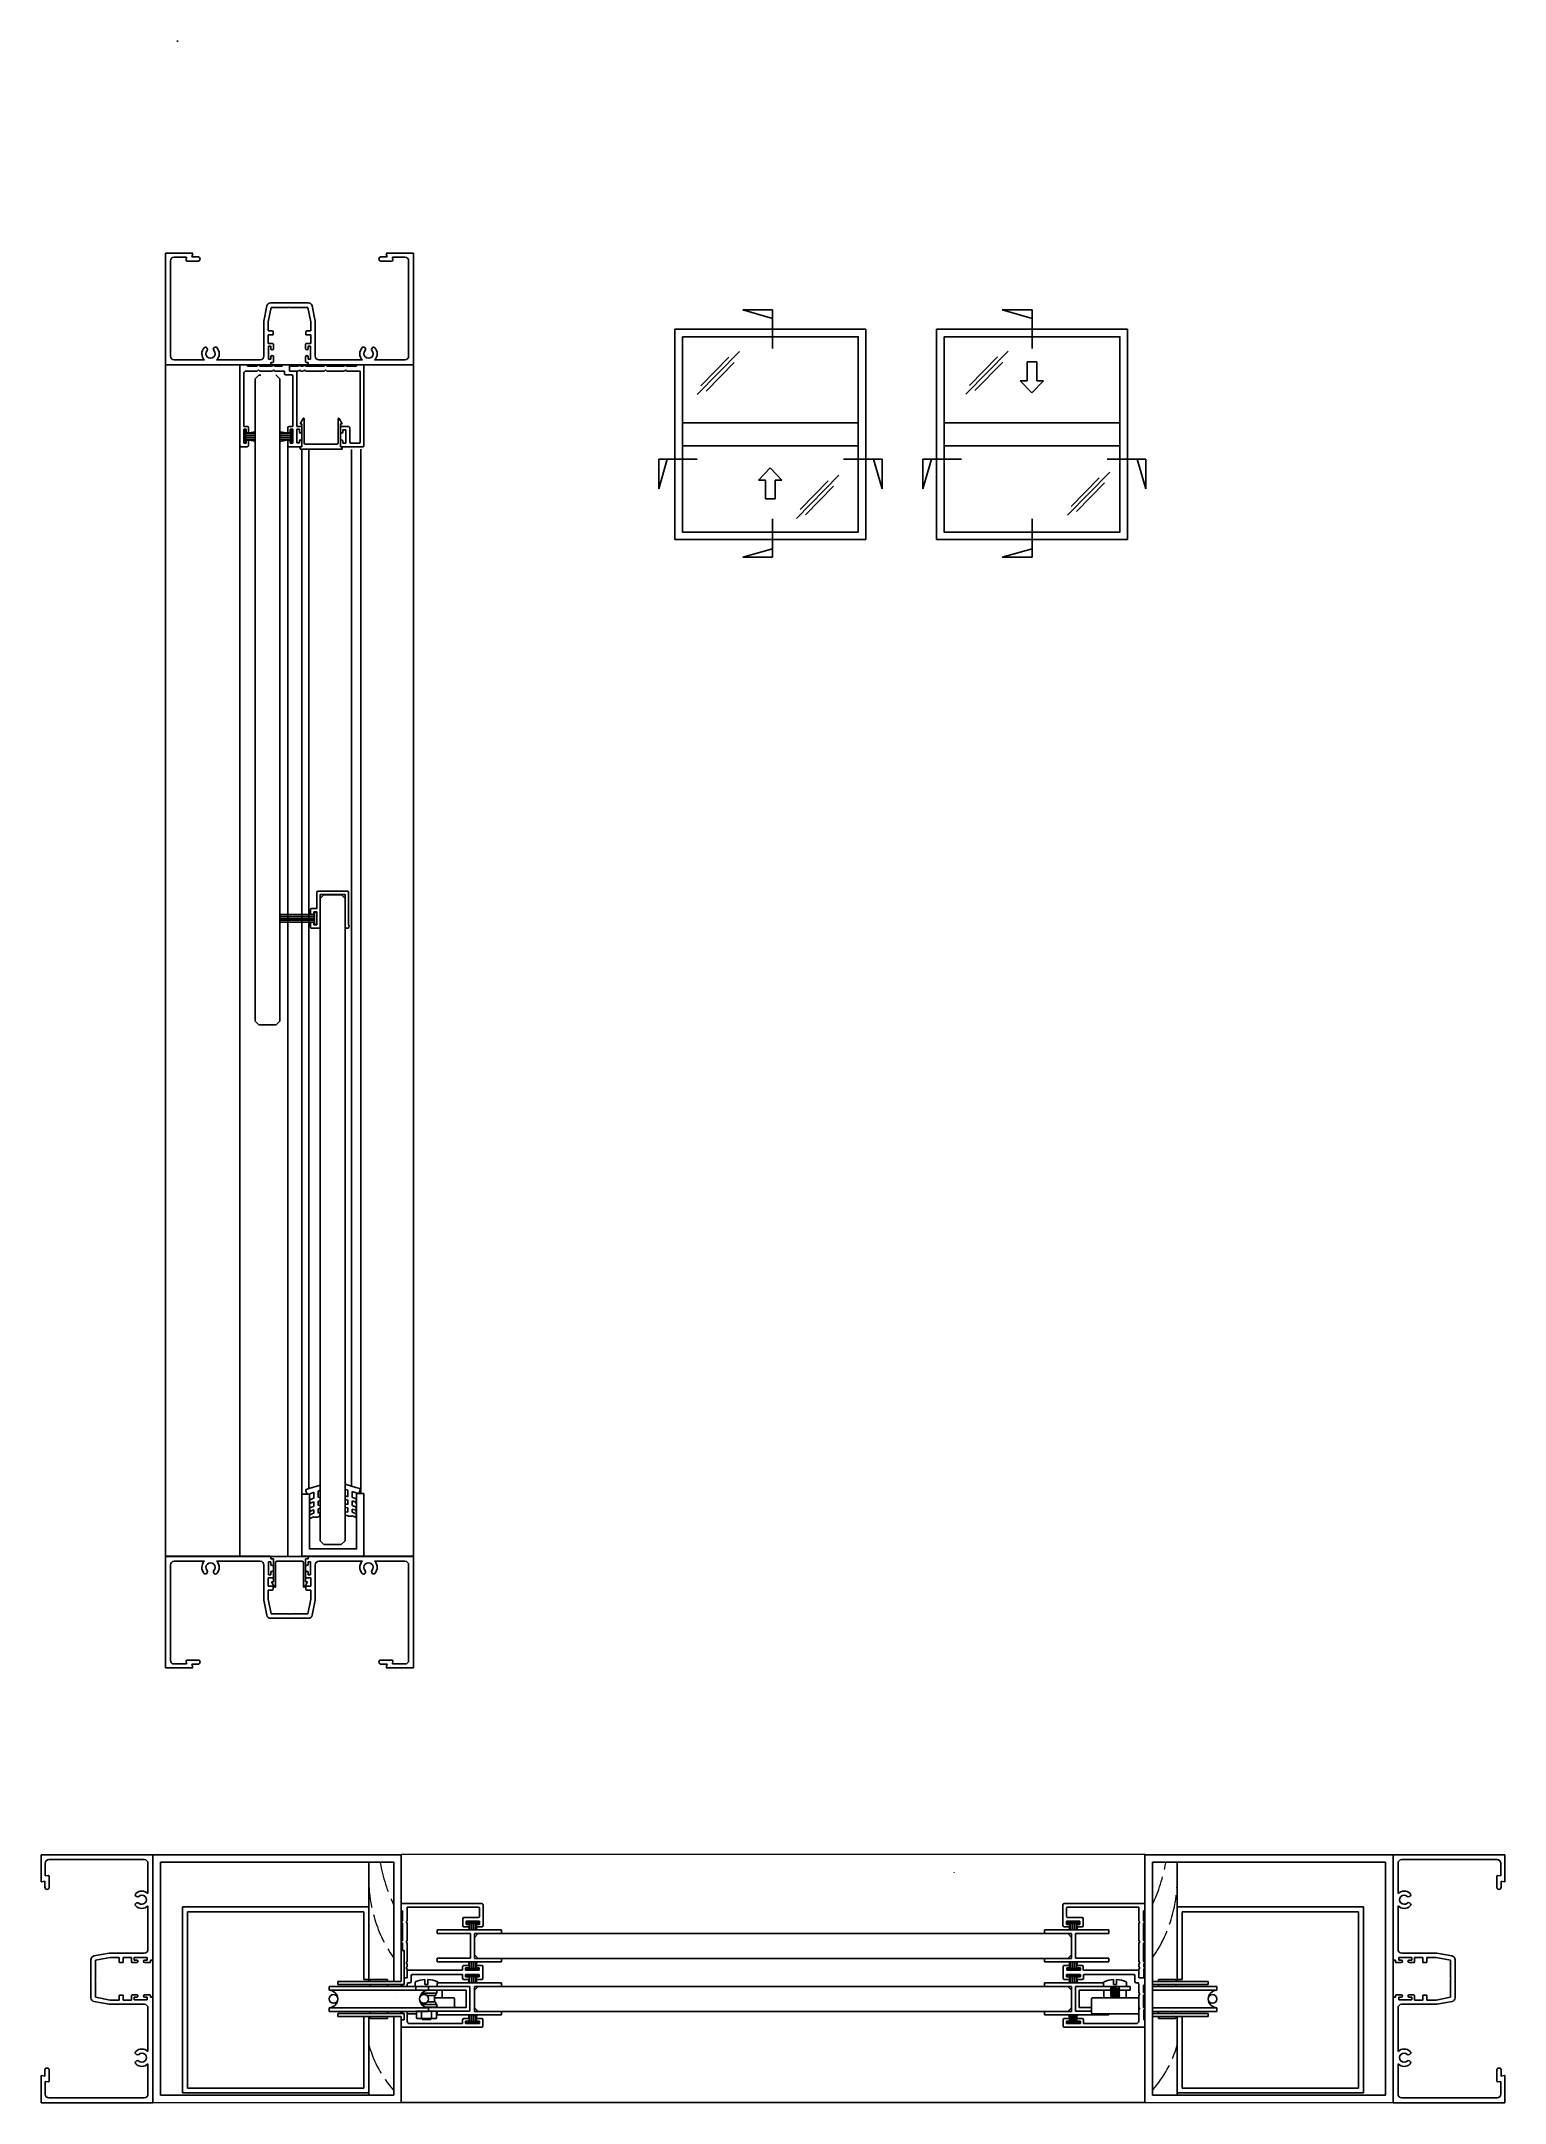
# Model space of a CAD drawing. Header units: millimetres. Extents: x -125 to 465, y -350 to 481.
import ezdxf

# ---------------------------------------------------------------- set-up
doc = ezdxf.new("R2010")
doc.units = ezdxf.units.MM
doc.linetypes.add('ACAD_ISO02W100', pattern=[15, 12, -3])
for name, color, linetype in [('chain', 10, 'Continuous'), ('cog', 50, 'Continuous'), ('frame', 22, 'Continuous'), ('glass', 170, 'Continuous'), ('guides', 94, 'Continuous'), ('layout', 18, 'Continuous'), ('seals', 111, 'Continuous')]:
    doc.layers.add(name, color=color, linetype=linetype)

msp = doc.modelspace()

# ---------------------------------------------------------------- linework, layer by layer
for p, q in [((-75.09, 351.02), (-75.09, -129.28)), ((24.91, -129.28), (24.91, 351.02)), ((-20.09, -104.27), (-17.09, -104.27)), ((1.91, -103.98), (4.91, -103.98)), ((-75.09, -129.28), (24.91, -129.28))]:
    msp.add_line(p, q)
at = {"color": 7}
for p, q in [((-75.09, 351.02), (24.91, 351.02)), ((19.88, -249.55), (-80.12, -249.55)), ((-80.12, -249.55), (-80.12, -349.55)), ((16.88, -252.55), (-77.12, -252.55)), ((-77.12, -252.55), (-77.12, -346.55)), ((16.88, -252.41), (16.88, -300.73)), ((19.88, -249.41), (319.57, -249.4)), ((19.88, -249.41), (19.88, -300.73)), ((242.69, -256.77), (242.69, -256.63)), ((319.57, -249.4), (319.57, -349.4)), ((319.57, -249.55), (419.57, -249.55)), ((322.57, -252.55), (416.57, -252.55)), ((322.57, -252.55), (322.57, -346.55)), ((416.57, -252.55), (416.57, -346.55)), ((419.57, -249.55), (419.57, -349.55)), ((-68.16, -345.58), (-68.16, -270.58)), ((-68.16, -270.58), (6.84, -270.58)), ((4.84, -272.63), (-66.16, -272.63)), ((-66.16, -272.63), (-66.16, -343.63)), ((4.84, -299.93), (4.84, -272.63)), ((6.84, -270.58), (6.84, -299.93)), ((407.61, -270.58), (332.61, -270.58)), ((332.61, -270.58), (332.61, -299.93)), ((334.61, -299.93), (334.61, -272.63)), ((334.61, -272.63), (405.61, -272.63)), ((405.61, -272.63), (405.61, -343.63)), ((407.61, -345.58), (407.61, -270.58)), ((6.84, -299.93), (4.84, -299.93)), ((17.92, -307.24), (17.92, -307.24)), ((19.88, -301.93), (19.88, -302.72)), ((19.88, -301.93), (19.88, -302.72)), ((25.61, -302.72), (47.61, -302.72)), ((25.61, -304.22), (25.61, -304.22)), ((46.11, -304.22), (25.71, -304.22)), ((25.83, -304.22), (25.93, -304.22)), ((25.85, -304.23), (25.85, -302.73)), ((46.11, -311.12), (46.11, -304.22)), ((47.61, -302.72), (47.61, -312.62)), ((291.56, -312.62), (291.56, -302.71)), ((291.56, -302.71), (303.26, -302.71)), ((293.09, -311.12), (293.09, -304.22)), ((293.09, -304.22), (305.78, -304.22)), ((313.59, -302.72), (309.26, -302.72)), ((309.28, -304.22), (313.59, -304.22)), ((313.59, -304.22), (313.59, -302.72)), ((332.61, -299.93), (334.61, -299.93)), ((4.84, -343.63), (4.84, -314.73)), ((16.88, -314.72), (16.88, -346.41)), ((19.88, -312.72), (19.88, -313.52)), ((19.88, -312.72), (19.88, -313.52)), ((19.88, -314.72), (19.88, -349.41)), ((47.61, -312.62), (25.61, -312.62)), ((30.03, -311.12), (46.11, -311.12)), ((49.36, -312.61), (49.36, -312.61)), ((49.36, -312.61), (49.36, -312.61)), ((49.36, -312.61), (49.36, -312.61)), ((298.09, -312.62), (291.56, -312.62)), ((298.08, -311.12), (293.09, -311.12)), ((334.61, -343.63), (334.61, -314.72)), ((-77.12, -346.55), (16.88, -346.55)), ((6.84, -345.58), (-68.16, -345.58)), ((-66.16, -343.63), (4.84, -343.63)), ((416.57, -346.55), (322.57, -346.55)), ((332.61, -345.58), (407.61, -345.58)), ((405.61, -343.63), (334.61, -343.63)), ((-80.12, -349.55), (19.88, -349.41)), ((19.88, -349.41), (319.57, -349.4)), ((419.57, -349.55), (319.57, -349.4))]:
    msp.add_line(p, q, dxfattribs=at)
at = {"color": 44}
for p, q in [((6.88, -252.55), (6.87, -300.73)), ((16.88, -252.55), (6.88, -252.55)), ((16.88, -252.55), (16.88, -300.73)), ((322.57, -252.55), (332.57, -252.55)), ((322.57, -252.55), (322.57, -300.73)), ((332.57, -252.55), (332.57, -300.72)), ((6.87, -346.55), (6.87, -314.73)), ((16.88, -314.73), (16.88, -346.55)), ((322.57, -314.72), (322.57, -346.55)), ((332.57, -346.55), (332.57, -314.72))]:
    msp.add_line(p, q, dxfattribs=at)
for points in [[(4.91, -103.98), (4.91, -129.27), (-20.09, -129.27), (-20.09, -104.27)], [(1.91, -103.98), (1.91, -126.27), (-17.09, -126.27), (-17.09, -104.27)]]:
    msp.add_lwpolyline(points)
at = {"color": 44, "linetype": 'ACAD_ISO02W100', "lineweight": 5}
for centre, radius, start, end in [((77.91, -240.86), 67.52, 190.19215, 205.31796), ((261.54, -240.86), 67.52, 334.68204, 349.80785), ((61.7, -259.56), 54.84, 179.28253, 214.88267), ((277.75, -259.56), 54.84, 325.11733, 0.71747), ((52.41, -313.11), 47.43, 196.58642, 221.14436), ((287.04, -313.11), 47.43, 318.85564, 343.41358)]:
    msp.add_arc(centre, radius, start, end, dxfattribs=at)
at = {"layer": 'chain', "color": 1}
for p, q in [((19.88, -300.73), (19.88, -288.23)), ((19.88, -288.23), (21.08, -288.23)), ((21.08, -288.23), (21.08, -301.93)), ((319.57, -300.73), (319.57, -288.23)), ((-9.15, -302.72), (-9.15, -304.22)), ((-9.15, -302.72), (30.85, -302.72)), ((30.85, -304.22), (-9.15, -304.22)), ((-5.62, -300.72), (19.88, -300.73)), ((-5.62, -301.93), (-5.62, -300.72)), ((-4.42, -301.93), (-5.62, -301.93)), ((21.08, -301.93), (-4.42, -301.93)), ((30.85, -304.22), (30.85, -302.72)), ((33.83, -305.34), (33.58, -305.34)), ((34.33, -305.24), (34.33, -304.32)), ((319.57, -302.72), (319.07, -302.72)), ((319.07, -304.22), (319.57, -304.22)), ((319.57, -301.93), (319.57, -301.93)), ((345.07, -300.72), (322.57, -300.73)), ((322.57, -301.93), (343.87, -301.93)), ((348.59, -302.72), (322.57, -302.72)), ((322.57, -304.22), (348.59, -304.22)), ((343.87, -301.93), (345.07, -301.93)), ((345.07, -301.93), (345.07, -300.72)), ((348.59, -302.72), (348.59, -304.22)), ((-9.15, -311.22), (-9.15, -312.72)), ((25.61, -311.22), (-9.15, -311.22)), ((30.85, -312.72), (-9.15, -312.72)), ((-5.62, -314.72), (-5.62, -313.52)), ((-5.62, -313.52), (-4.42, -313.52)), ((19.88, -314.72), (-5.62, -314.72)), ((21.06, -313.52), (-4.42, -313.52)), ((19.88, -314.72), (19.86, -316.13)), ((21.06, -316.13), (21.06, -313.52)), ((30.85, -311.22), (25.61, -311.22)), ((30.85, -312.72), (30.85, -311.22)), ((33.83, -309.9), (33.58, -309.9)), ((34.33, -310.92), (34.33, -310)), ((317.08, -312.72), (317.09, -312.72)), ((317.09, -311.22), (317.15, -311.22)), ((319.08, -312.72), (319.57, -312.72)), ((319.08, -313.52), (319.57, -313.52)), ((319.15, -311.22), (319.57, -311.22)), ((319.57, -314.72), (319.58, -316.13)), ((322.57, -311.22), (348.59, -311.22)), ((322.57, -312.72), (348.59, -312.72)), ((322.57, -313.52), (343.87, -313.52)), ((322.57, -314.72), (345.07, -314.72)), ((345.07, -313.52), (343.87, -313.52)), ((345.07, -314.72), (345.07, -313.52)), ((348.59, -311.22), (348.59, -312.72)), ((19.86, -316.13), (21.06, -316.13))]:
    msp.add_line(p, q, dxfattribs=at)
at = {"layer": 'chain', "color": 206}
for p, q in [((14.35, -299.93), (7.35, -299.93)), ((7.35, -299.93), (7.35, -300.72)), ((14.35, -301.93), (7.35, -301.93)), ((7.35, -301.93), (7.35, -302.72)), ((14.35, -300.72), (14.35, -299.93)), ((14.35, -302.72), (14.35, -301.93)), ((325.09, -300.72), (325.09, -299.93)), ((325.09, -299.93), (332.09, -299.93)), ((325.09, -302.72), (325.09, -301.93)), ((325.09, -301.93), (332.09, -301.93)), ((332.09, -299.93), (332.09, -300.72)), ((332.09, -301.93), (332.09, -302.72)), ((7.35, -313.52), (7.35, -312.72)), ((7.35, -313.52), (14.35, -313.52)), ((7.35, -315.52), (7.35, -314.72)), ((7.35, -315.52), (14.35, -315.52)), ((14.35, -313.52), (14.35, -312.72)), ((14.35, -315.52), (14.35, -314.72)), ((325.09, -313.52), (325.09, -312.72)), ((332.09, -313.52), (325.09, -313.52)), ((325.09, -315.52), (325.09, -314.72)), ((332.09, -315.52), (325.09, -315.52)), ((332.09, -313.52), (332.09, -312.72)), ((332.09, -315.52), (332.09, -314.72))]:
    msp.add_line(p, q, dxfattribs=at)
at = {"layer": 'chain', "color": 220}
for p, q in [((34.36, -302.72), (47.61, -302.72)), ((47.61, -302.72), (47.61, -312.62)), ((47.61, -312.62), (34.39, -312.62))]:
    msp.add_line(p, q, dxfattribs=at)
at = {"layer": 'chain', "color": 206}
for centre in [(-7.4, -307.72), (29.1, -307.72), (346.84, -307.72)]:
    msp.add_circle(centre, 1.75, dxfattribs=at)
at = {"layer": 'chain', "color": 1}
for centre, radius, start, end in [((-9.15, -307.72), 3.5, 270, 90), ((30.85, -307.72), 3.5, 90, 270), ((34.23, -304.32), 0.1, 0, 90), ((34.23, -305.24), 0.1, 270, 0), ((348.59, -307.72), 3.5, 90, 270), ((34.23, -310), 0.1, 0, 90), ((34.23, -310.92), 0.1, 270, 0)]:
    msp.add_arc(centre, radius, start, end, dxfattribs=at)
at = {"layer": 'cog', "color": 18}
for p, q in [((25.48, -301.13), (25.48, -302.32)), ((28.37, -302.72), (31.77, -302.72)), ((29.48, -301.9), (29.48, -299.84)), ((29.48, -301.9), (30.68, -301.9)), ((30.68, -299.84), (30.68, -301.9)), ((34.73, -301.14), (34.73, -301.22)), ((26.08, -312.87), (26.08, -315.37)), ((27.83, -312.62), (26.33, -312.62)), ((26.33, -315.62), (31.83, -315.62)), ((26.33, -315.62), (27.83, -315.62)), ((28.08, -315.37), (28.08, -312.87)), ((30.08, -315.62), (28.33, -315.62)), ((28.33, -315.62), (28.33, -315.62)), ((28.33, -315.62), (28.33, -315.95)), ((31.83, -312.62), (30.08, -312.62)), ((32.08, -315.62), (31.83, -315.62)), ((31.83, -315.95), (31.83, -315.62)), ((32.08, -315.37), (32.08, -312.87)), ((33.83, -315.62), (32.08, -315.62)), ((34.08, -312.62), (34.08, -312.62)), ((34.08, -314.12), (34.08, -312.87)), ((34.08, -315.37), (34.08, -314.12)), ((28.33, -315.95), (31.83, -315.95))]:
    msp.add_line(p, q, dxfattribs=at)
at = {"layer": 'cog', "color": 92}
for p, q in [((36.38, -304.22), (27.38, -304.22)), ((36.38, -307.22), (33.33, -307.22)), ((36.38, -307.22), (36.38, -304.22)), ((36.38, -307.22), (40.98, -307.22)), ((303.09, -307.22), (298.48, -307.22)), ((303.09, -304.22), (303.09, -307.22)), ((303.09, -307.22), (312.09, -307.22)), ((312.09, -304.22), (309.29, -304.22)), ((312.09, -307.22), (312.09, -304.22)), ((312.09, -307.22), (316.69, -307.22)), ((317.09, -313.32), (317.09, -307.22)), ((22.38, -313.32), (22.38, -312.72)), ((22.78, -313.72), (26.08, -313.72)), ((34.08, -313.72), (34.39, -313.72)), ((41.38, -311.12), (41.38, -307.62)), ((298.09, -313.32), (298.08, -307.62)), ((298.49, -313.72), (316.69, -313.72))]:
    msp.add_line(p, q, dxfattribs=at)
at = {"layer": 'cog', "color": 1}
for p, q in [((34.23, -304.22), (27.43, -304.22)), ((27.64, -306.34), (28.03, -306.34)), ((28.29, -305.34), (33.58, -305.34)), ((30.18, -306.34), (33.33, -306.34)), ((33.58, -306.34), (33.33, -306.34)), ((33.33, -308.9), (33.33, -306.34)), ((34.23, -305.34), (33.83, -305.34)), ((33.83, -305.59), (33.83, -306.09)), ((27.56, -308.9), (27.81, -308.9)), ((28.11, -309.9), (33.58, -309.9)), ((29.69, -311.02), (34.23, -311.02)), ((30.4, -308.9), (33.33, -308.9)), ((33.58, -308.9), (33.33, -308.9)), ((33.83, -309.65), (33.83, -309.15)), ((34.23, -309.9), (33.83, -309.9))]:
    msp.add_line(p, q, dxfattribs=at)
at = {"layer": 'cog', "color": 77}
for p, q in [((302.96, -301.13), (302.96, -302.32)), ((303.36, -302.72), (305.86, -302.72)), ((305.66, -303.2), (305.86, -303.09)), ((305.66, -303.2), (305.86, -303.3)), ((305.66, -303.68), (305.86, -303.57)), ((305.66, -303.68), (305.86, -303.78)), ((305.66, -304.16), (305.86, -304.05)), ((305.66, -304.16), (305.86, -304.26)), ((305.66, -304.64), (305.86, -304.53)), ((305.66, -304.64), (305.86, -304.74)), ((305.66, -305.12), (305.86, -305.01)), ((305.66, -305.12), (305.86, -305.22)), ((305.66, -305.6), (305.86, -305.49)), ((305.66, -305.6), (305.86, -305.7)), ((305.66, -306.08), (305.86, -305.97)), ((305.66, -306.08), (305.86, -306.18)), ((305.66, -306.56), (305.86, -306.45)), ((305.66, -306.56), (305.86, -306.66)), ((305.86, -303.09), (305.86, -302.72)), ((305.86, -302.72), (309.26, -302.72)), ((305.86, -303.09), (309.26, -303.54)), ((305.86, -303.3), (309.26, -303.76)), ((305.86, -303.57), (305.86, -303.3)), ((305.86, -303.57), (309.26, -304.02)), ((305.86, -303.78), (309.26, -304.24)), ((305.86, -304.05), (305.86, -303.78)), ((305.86, -304.05), (307.18, -304.22)), ((305.86, -304.26), (309.26, -304.72)), ((305.86, -304.53), (305.86, -304.26)), ((305.86, -304.53), (309.26, -304.98)), ((305.86, -304.74), (309.26, -305.2)), ((305.86, -305.01), (305.86, -304.74)), ((305.86, -305.01), (309.26, -305.46)), ((305.86, -305.22), (309.26, -305.68)), ((305.86, -305.49), (305.86, -305.22)), ((305.86, -305.49), (309.26, -305.94)), ((305.86, -305.7), (309.26, -306.16)), ((305.86, -305.97), (305.86, -305.7)), ((305.86, -305.97), (309.26, -306.42)), ((305.86, -306.18), (309.26, -306.64)), ((305.86, -306.45), (305.86, -306.18)), ((305.86, -306.45), (309.26, -306.9)), ((305.86, -306.66), (309.26, -307.12)), ((305.86, -306.66), (305.86, -307.06)), ((305.86, -307.06), (309.26, -307.12)), ((306.97, -301.9), (306.97, -299.84)), ((306.97, -301.9), (308.17, -301.9)), ((307.18, -304.22), (309.26, -304.5)), ((308.17, -299.84), (308.17, -301.9)), ((308.17, -299.84), (308.17, -299.84)), ((309.26, -303.54), (309.26, -302.72)), ((309.26, -303.54), (309.46, -303.66)), ((309.26, -303.76), (309.46, -303.66)), ((309.26, -304.02), (309.26, -303.76)), ((309.26, -304.02), (309.46, -304.14)), ((309.26, -304.24), (309.46, -304.14)), ((309.26, -304.5), (309.26, -304.24)), ((309.26, -304.5), (309.46, -304.62)), ((309.26, -304.72), (309.46, -304.62)), ((309.26, -304.98), (309.26, -304.72)), ((309.26, -304.98), (309.46, -305.1)), ((309.26, -305.2), (309.46, -305.1)), ((309.26, -305.46), (309.26, -305.2)), ((309.26, -305.46), (309.46, -305.58)), ((309.26, -305.68), (309.46, -305.58)), ((309.26, -305.94), (309.26, -305.68)), ((309.26, -305.94), (309.46, -306.06)), ((309.26, -306.16), (309.46, -306.06)), ((309.26, -306.42), (309.26, -306.16)), ((309.26, -306.42), (309.46, -306.54)), ((309.26, -306.64), (309.46, -306.54)), ((309.26, -306.9), (309.26, -306.64)), ((309.26, -306.9), (309.46, -307.02)), ((309.26, -307.12), (309.46, -307.02)), ((311.77, -302.72), (311.85, -302.72)), ((312.21, -302.32), (312.21, -301.14))]:
    msp.add_line(p, q, dxfattribs=at)
at = {"layer": 'cog', "color": 200}
msp.add_line((41.38, -312.62), (41.38, -312.62), dxfattribs=at)
at = {"layer": 'cog', "color": 18}
for centre, radius, start, end in [((25.88, -301.13), 0.4, 114.30386, 180), ((25.88, -302.32), 0.4, 180, 269.97481), ((30.09, -310.46), 10.64, 93.28642, 114.30386), ((30.09, -310.46), 10.64, 65.55843, 86.8107), ((34.33, -302.32), 0.4, 275.5242, 278.84593), ((34.33, -301.14), 0.4, 0, 65.55843), ((26.33, -312.87), 0.25, 90, 180), ((26.33, -315.37), 0.25, 180, 270), ((27.83, -312.87), 0.25, 0, 90), ((27.83, -315.37), 0.25, 270, 0), ((28.33, -312.87), 0.25, 90, 180), ((28.33, -315.37), 0.25, 180, 270), ((31.83, -312.87), 0.25, 0, 90), ((31.83, -315.37), 0.25, 270, 0), ((32.33, -312.87), 0.25, 90, 180), ((32.33, -315.37), 0.25, 180, 270), ((33.83, -312.87), 0.25, 0, 90), ((33.83, -315.37), 0.25, 270, 0)]:
    msp.add_arc(centre, radius, start, end, dxfattribs=at)
at = {"layer": 'cog', "color": 1}
for centre, start, end in [((33.58, -305.59), 0, 90), ((33.58, -306.09), 270, 0), ((33.58, -309.15), 0, 90), ((33.58, -309.65), 270, 0)]:
    msp.add_arc(centre, 0.25, start, end, dxfattribs=at)
at = {"layer": 'cog', "color": 92}
for centre, start, end in [((40.98, -307.62), 0, 90), ((298.48, -307.62), 90, 180.03313), ((316.69, -307.62), 0, 90), ((22.78, -313.32), 180.03313, 270), ((298.49, -313.32), 180.03313, 270), ((316.69, -313.32), 270, 0)]:
    msp.add_arc(centre, 0.4, start, end, dxfattribs=at)
at = {"layer": 'cog', "color": 200}
msp.add_arc((307.58, -310.31), 10.64, 133.22113, 133.31798, dxfattribs=at)
at = {"layer": 'cog', "color": 77}
for centre, radius, start, end in [((303.36, -301.13), 0.4, 114.30386, 180), ((303.36, -302.32), 0.4, 180, 269.97481), ((307.58, -310.46), 10.64, 93.28642, 114.30386), ((307.58, -310.46), 10.64, 65.55843, 86.8107), ((311.81, -302.32), 0.4, 275.5242, 0), ((311.81, -301.14), 0.4, 0, 65.55843)]:
    msp.add_arc(centre, radius, start, end, dxfattribs=at)
at = {"layer": 'frame', "color": 22}
for p, q in [((-75.09, 351.02), (-75.09, 396.02)), ((-75.09, 396.02), (-64.09, 396.02)), ((-75.09, 396.02), (-64.29, 396.02)), ((-73.09, 354.52), (-73.09, 392.92)), ((-66.69, 394.42), (-71.59, 394.42)), ((-66.69, 394.42), (-66.55, 394.42)), ((-66.69, 393.22), (-66.55, 394.42)), ((-61.94, 392.82), (-66.29, 392.82)), ((-64.09, 395.82), (-64.38, 394.52)), ((-64.09, 394.52), (-64.38, 394.52)), ((-64.09, 394.52), (-61.94, 394.52)), ((13.91, 394.52), (11.76, 394.52)), ((11.76, 392.82), (16.11, 392.82)), ((24.91, 396.02), (13.91, 396.02)), ((13.91, 395.82), (14.2, 394.52)), ((13.91, 394.52), (14.2, 394.52)), ((24.91, 396.02), (14.11, 396.02)), ((16.51, 394.42), (16.36, 394.42)), ((16.51, 393.22), (16.36, 394.42)), ((16.51, 394.42), (21.41, 394.42)), ((22.91, 354.52), (22.91, 392.92)), ((24.91, 351.02), (24.91, 396.02)), ((-35.39, 368.65), (-34.26, 374.77)), ((-33.67, 368.32), (-32.54, 374.19)), ((-32.78, 375.99), (-17.4, 376)), ((-25.45, 374.19), (-32.54, 374.19)), ((-25.45, 374.19), (-25.27, 374.43)), ((-25.27, 374.43), (-25.09, 374.19)), ((-25.09, 374.19), (-17.65, 374.19)), ((-16.52, 368.32), (-17.65, 374.19)), ((-14.79, 368.65), (-15.93, 374.77)), ((-35.39, 354.52), (-35.39, 368.65)), ((-33.67, 364.68), (-33.67, 368.32)), ((-16.52, 364.68), (-16.52, 368.32)), ((-14.79, 354.52), (-14.79, 368.65)), ((-58.35, 357.81), (-58.21, 357.58)), ((-55.52, 357.82), (-55.66, 357.59)), ((-31.96, 364.68), (-33.67, 364.68)), ((-33.67, 359.63), (-33.67, 363.07)), ((-33.67, 363.07), (-31.66, 363.07)), ((-31.89, 359.63), (-33.67, 359.63)), ((-33.59, 353.28), (-33.59, 358.53)), ((-33.59, 358.53), (-32.59, 358.53)), ((-32.59, 358.53), (-32.59, 357.53)), ((-31.66, 363.07), (-31.66, 364.38)), ((-31.59, 357.53), (-31.59, 359.33)), ((-18.59, 357.53), (-18.59, 359.33)), ((-18.52, 363.07), (-18.52, 364.38)), ((-16.52, 363.07), (-18.52, 363.07)), ((-18.29, 359.63), (-16.52, 359.63)), ((-18.22, 364.68), (-16.52, 364.68)), ((-16.59, 358.53), (-17.59, 358.53)), ((-17.59, 358.53), (-17.59, 357.53)), ((-16.59, 353.28), (-16.59, 358.53)), ((-16.52, 359.63), (-16.52, 363.07)), ((5.33, 357.83), (5.47, 357.59)), ((8.16, 357.81), (8.02, 357.58)), ((-75.09, 351.02), (-75.09, 353.02)), ((-75.09, 351.02), (-32.89, 351.02)), ((-75.09, 351.02), (-56.92, 351.02)), ((-71.59, 353.02), (-59.39, 353.02)), ((-54.46, 353.02), (-36.89, 353.02)), ((-32.59, 353.28), (-33.59, 353.28)), ((-32.59, 354.28), (-32.59, 353.28)), ((-32.59, 351.32), (-32.59, 352.02)), ((-32.59, 352.02), (-31.89, 352.02)), ((-31.59, 352.32), (-31.59, 354.28)), ((-18.59, 352.32), (-18.59, 354.28)), ((-17.59, 352.02), (-18.29, 352.02)), ((-17.59, 354.28), (-17.59, 353.28)), ((-17.59, 353.28), (-16.59, 353.28)), ((-17.59, 351.32), (-17.59, 352.02)), ((24.91, 351.02), (-17.29, 351.02)), ((4.27, 353.02), (-13.29, 353.02)), ((24.91, 351.02), (6.74, 351.02)), ((21.41, 353.02), (9.21, 353.02)), ((24.91, 351.02), (24.91, 353.02)), ((-75.09, -129.27), (-75.09, -174.27)), ((-75.09, -129.27), (-75.09, -131.27)), ((-75.09, -129.27), (-32.89, -129.27)), ((-75.09, -129.27), (-56.92, -129.27)), ((-73.09, -132.77), (-73.09, -171.17)), ((-71.59, -131.27), (-59.39, -131.27)), ((-54.45, -131.27), (-36.89, -131.27)), ((-35.39, -132.77), (-35.39, -146.9)), ((-32.59, -131.53), (-33.59, -131.53)), ((-33.59, -131.53), (-33.59, -136.78)), ((-17.59, -129.27), (-32.59, -129.28)), ((-32.59, -130.27), (-32.59, -129.28)), ((-32.59, -129.57), (-32.59, -130.27)), ((-32.59, -130.27), (-31.89, -130.27)), ((-31.58, -130.27), (-32.59, -130.27)), ((-32.59, -132.53), (-32.59, -131.53)), ((-31.59, -130.57), (-31.59, -132.53)), ((-30.17, -131.27), (-20.02, -131.27)), ((-18.62, -130.27), (-17.59, -130.27)), ((-18.59, -130.57), (-18.59, -132.53)), ((-17.59, -130.27), (-18.29, -130.27)), ((-17.59, -130.27), (-17.59, -129.27)), ((-17.59, -129.57), (-17.59, -130.27)), ((-17.59, -132.53), (-17.59, -131.53)), ((-17.59, -131.53), (-16.59, -131.53)), ((24.91, -129.27), (-17.29, -129.27)), ((-16.59, -131.53), (-16.59, -136.78)), ((-14.79, -132.77), (-14.79, -146.9)), ((4.27, -131.27), (-13.29, -131.27)), ((24.91, -129.27), (6.74, -129.27)), ((21.41, -131.27), (9.21, -131.27)), ((22.91, -132.77), (22.91, -171.17)), ((24.91, -129.27), (24.91, -174.27)), ((24.91, -129.27), (24.91, -131.27)), ((-58.34, -136.06), (-58.2, -135.83)), ((-55.52, -136.08), (-55.66, -135.84)), ((-31.89, -137.88), (-33.66, -137.88)), ((-33.66, -137.88), (-33.66, -141.32)), ((-33.59, -136.78), (-32.59, -136.78)), ((-32.59, -136.78), (-32.59, -135.78)), ((-31.59, -135.78), (-31.59, -137.58)), ((-18.59, -135.78), (-18.59, -137.58)), ((-18.29, -137.88), (-16.51, -137.88)), ((-17.59, -136.78), (-17.59, -135.78)), ((-16.59, -136.78), (-17.59, -136.78)), ((-16.51, -137.88), (-16.51, -141.32)), ((5.34, -136.07), (5.48, -135.84)), ((8.17, -136.06), (8.02, -135.83)), ((-35.39, -146.9), (-34.26, -153.02)), ((-33.66, -141.32), (-31.66, -141.32)), ((-31.96, -142.93), (-33.66, -142.93)), ((-33.66, -142.93), (-33.66, -146.57)), ((-33.66, -146.57), (-32.53, -152.44)), ((-31.66, -141.32), (-31.66, -142.63)), ((-16.51, -141.32), (-18.52, -141.32)), ((-18.52, -141.32), (-18.52, -142.63)), ((-18.22, -142.93), (-16.51, -142.93)), ((-16.51, -146.57), (-17.65, -152.44)), ((-16.51, -142.93), (-16.51, -146.57)), ((-14.79, -146.9), (-15.92, -153.02)), ((-17.4, -154.25), (-32.78, -154.25)), ((-25.09, -152.44), (-32.53, -152.44)), ((-24.91, -152.68), (-25.09, -152.44)), ((-24.73, -152.44), (-24.91, -152.68)), ((-24.73, -152.44), (-17.65, -152.44)), ((-75.09, -174.27), (-64.09, -174.27)), ((-75.09, -174.27), (-64.29, -174.27)), ((-66.69, -172.67), (-71.59, -172.67)), ((-66.69, -171.47), (-66.54, -172.67)), ((-66.69, -172.67), (-66.54, -172.67)), ((-61.94, -171.07), (-66.29, -171.07)), ((-64.09, -174.07), (-64.38, -172.77)), ((-64.09, -172.77), (-64.38, -172.77)), ((-64.09, -172.77), (-61.94, -172.77)), ((11.76, -171.07), (16.11, -171.07)), ((13.91, -172.77), (11.76, -172.77)), ((13.91, -174.07), (14.2, -172.77)), ((13.91, -172.77), (14.2, -172.77)), ((24.91, -174.27), (13.91, -174.27)), ((24.91, -174.27), (14.11, -174.27)), ((16.51, -171.47), (16.36, -172.67)), ((16.51, -172.67), (16.36, -172.67)), ((16.51, -172.67), (21.41, -172.67)), ((-80.12, -249.55), (-125.12, -249.55)), ((-125.12, -249.55), (-125.12, -260.55)), ((-125.12, -249.55), (-125.12, -260.35)), ((-123.52, -257.95), (-123.52, -253.05)), ((-83.62, -251.55), (-122.02, -251.55)), ((-80.12, -249.55), (-82.12, -249.55)), ((-82.12, -253.05), (-82.12, -265.26)), ((-80.12, -249.55), (-80.12, -291.75)), ((-80.12, -249.55), (-80.12, -267.72)), ((419.57, -249.55), (464.57, -249.55)), ((419.57, -249.55), (421.57, -249.55)), ((419.57, -249.55), (419.57, -291.75)), ((419.57, -249.55), (419.57, -267.72)), ((421.57, -253.05), (421.57, -265.25)), ((423.07, -251.55), (461.47, -251.55)), ((462.97, -257.95), (462.97, -253.05)), ((464.57, -249.55), (464.57, -260.55)), ((464.57, -249.55), (464.57, -260.35)), ((-124.92, -260.55), (-123.62, -260.27)), ((-123.62, -260.55), (-123.62, -260.27)), ((-123.62, -260.55), (-123.62, -262.7)), ((-123.52, -257.95), (-123.52, -258.1)), ((-122.32, -257.95), (-123.52, -258.1)), ((-121.92, -262.7), (-121.92, -258.35)), ((461.37, -262.7), (461.37, -258.35)), ((461.77, -257.95), (462.97, -258.1)), ((462.97, -257.95), (462.97, -258.1)), ((464.37, -260.55), (463.07, -260.26)), ((463.07, -260.55), (463.07, -260.26)), ((463.07, -260.55), (463.07, -262.7)), ((-86.92, -269.13), (-86.69, -268.99)), ((-86.91, -266.3), (-86.68, -266.44)), ((-82.12, -270.19), (-82.12, -287.75)), ((421.57, -270.19), (421.57, -287.75)), ((426.36, -266.3), (426.13, -266.44)), ((426.37, -269.12), (426.14, -268.99)), ((-97.74, -289.25), (-103.87, -290.39)), ((-83.62, -289.25), (-97.74, -289.25)), ((423.07, -289.25), (437.19, -289.25)), ((437.19, -289.25), (443.31, -290.38)), ((-105.09, -307.25), (-105.09, -291.86)), ((-97.42, -290.98), (-103.29, -292.11)), ((-103.29, -299.55), (-103.29, -292.11)), ((-93.78, -290.98), (-97.42, -290.98)), ((-93.78, -292.68), (-93.78, -290.98)), ((-92.17, -292.98), (-93.48, -292.98)), ((-88.73, -290.98), (-92.17, -290.98)), ((-92.17, -290.98), (-92.17, -292.98)), ((-88.73, -292.75), (-88.73, -290.98)), ((-86.63, -293.05), (-88.43, -293.05)), ((-82.38, -291.05), (-87.63, -291.05)), ((-87.63, -291.05), (-87.63, -292.05)), ((-87.63, -292.05), (-86.63, -292.05)), ((-83.38, -292.05), (-82.38, -292.05)), ((-81.42, -293.05), (-83.38, -293.05)), ((-82.38, -292.05), (-82.38, -291.05)), ((-80.42, -292.05), (-81.12, -292.05)), ((-81.12, -292.05), (-81.12, -292.75)), ((419.87, -292.05), (420.57, -292.05)), ((420.57, -292.05), (420.57, -292.75)), ((420.87, -293.05), (422.83, -293.05)), ((421.83, -292.05), (421.83, -291.05)), ((421.83, -291.05), (427.08, -291.05)), ((422.83, -292.05), (421.83, -292.05)), ((427.08, -292.05), (426.08, -292.05)), ((426.08, -293.05), (427.88, -293.05)), ((427.08, -291.05), (427.08, -292.05)), ((428.18, -292.75), (428.18, -290.98)), ((428.18, -290.98), (431.62, -290.98)), ((431.62, -290.98), (431.62, -292.98)), ((431.62, -292.98), (432.93, -292.98)), ((433.23, -292.68), (433.23, -290.98)), ((433.23, -290.98), (436.87, -290.98)), ((436.87, -290.98), (442.74, -292.11)), ((442.74, -299.19), (442.74, -292.11)), ((444.54, -291.86), (444.54, -307.24)), ((-103.53, -299.73), (-103.29, -299.55)), ((-103.29, -299.91), (-103.53, -299.73)), ((-103.29, -299.91), (-103.29, -307)), ((-97.42, -308.13), (-103.29, -307)), ((-93.78, -306.43), (-93.78, -308.13)), ((-92.17, -306.13), (-93.48, -306.13)), ((-92.17, -308.13), (-92.17, -306.13)), ((-88.73, -306.35), (-88.73, -308.13)), ((-86.63, -306.05), (-88.43, -306.05)), ((-87.63, -308.05), (-87.63, -307.05)), ((-87.63, -307.05), (-86.63, -307.05)), ((-81.42, -306.05), (-83.38, -306.05)), ((-83.38, -307.05), (-82.38, -307.05)), ((-82.38, -307.05), (-82.38, -308.05)), ((-81.12, -307.05), (-81.12, -306.35)), ((-80.42, -307.05), (-81.12, -307.05)), ((-80.12, -349.55), (-80.12, -307.35)), ((419.57, -349.55), (419.57, -307.35)), ((419.87, -307.05), (420.57, -307.05)), ((420.57, -307.05), (420.57, -306.35)), ((420.87, -306.05), (422.83, -306.05)), ((422.83, -307.05), (421.83, -307.05)), ((421.83, -307.05), (421.83, -308.05)), ((426.08, -306.05), (427.88, -306.05)), ((427.08, -307.05), (426.08, -307.05)), ((427.08, -308.05), (427.08, -307.05)), ((428.18, -306.35), (428.18, -308.13)), ((431.62, -308.13), (431.62, -306.12)), ((431.62, -306.12), (432.93, -306.12)), ((433.23, -306.42), (433.23, -308.13)), ((436.87, -308.13), (442.74, -307)), ((442.74, -299.19), (442.98, -299.37)), ((442.98, -299.37), (442.74, -299.55)), ((442.74, -299.55), (442.74, -307)), ((-97.74, -309.85), (-103.87, -308.72)), ((-83.62, -309.85), (-97.74, -309.85)), ((-93.78, -308.13), (-97.42, -308.13)), ((-88.73, -308.13), (-92.17, -308.13)), ((-82.38, -308.05), (-87.63, -308.05)), ((-82.12, -328.92), (-82.12, -311.35)), ((421.57, -328.92), (421.57, -311.35)), ((421.83, -308.05), (427.08, -308.05)), ((423.07, -309.85), (437.19, -309.85)), ((428.18, -308.13), (431.62, -308.13)), ((433.23, -308.13), (436.87, -308.13)), ((437.19, -309.85), (443.32, -308.72)), ((-86.92, -329.98), (-86.69, -330.12)), ((-80.12, -349.55), (-80.12, -331.38)), ((419.57, -349.55), (419.57, -331.38)), ((426.37, -329.98), (426.14, -330.12)), ((-125.12, -349.55), (-125.12, -338.55)), ((-125.12, -349.55), (-125.12, -338.75)), ((-124.92, -338.55), (-123.62, -338.84)), ((-123.62, -338.55), (-123.62, -336.4)), ((-123.62, -338.55), (-123.62, -338.84)), ((-121.92, -336.4), (-121.92, -340.75)), ((-86.91, -332.81), (-86.68, -332.67)), ((-82.12, -346.05), (-82.12, -333.85)), ((421.57, -346.05), (421.57, -333.85)), ((426.36, -332.81), (426.13, -332.67)), ((461.37, -336.4), (461.37, -340.75)), ((463.07, -338.55), (463.07, -336.4)), ((464.37, -338.55), (463.07, -338.84)), ((463.07, -338.55), (463.07, -338.84)), ((464.57, -349.55), (464.57, -338.55)), ((464.57, -349.55), (464.57, -338.75)), ((-123.52, -341.15), (-123.52, -341.01)), ((-122.32, -341.15), (-123.52, -341.01)), ((-123.52, -341.15), (-123.52, -346.05)), ((-83.62, -347.55), (-122.02, -347.55)), ((423.07, -347.55), (461.47, -347.55)), ((461.77, -341.15), (462.97, -341.01)), ((462.97, -341.15), (462.97, -341.01)), ((462.97, -341.15), (462.97, -346.05)), ((-80.12, -349.55), (-125.12, -349.55)), ((-80.12, -349.55), (-82.12, -349.55)), ((419.57, -349.55), (464.57, -349.55)), ((419.57, -349.55), (421.57, -349.55))]:
    msp.add_line(p, q, dxfattribs=at)
for centre, radius, start, end in [((-71.59, 392.92), 1.5, 90, 180), ((-66.29, 393.22), 0.4, 180, 270), ((-64.29, 395.82), 0.2, 0, 90), ((-61.94, 393.67), 0.85, 270, 90), ((11.76, 393.67), 0.85, 90, 270), ((14.11, 395.82), 0.2, 90, 180), ((16.11, 393.22), 0.4, 270, 0), ((21.41, 392.92), 1.5, 0, 90), ((-32.78, 374.49), 1.5, 90.00163, 169.51455), ((-17.4, 374.5), 1.5, 10.48545, 90.00163), ((-56.92, 355.51), 3.5, 136.16849, 225.17535), ((-58.94, 357.44), 0.7, 31.69098, 136.16849), ((-58.8, 357.21), 0.7, 317.68819, 31.69098), ((-55.06, 357.23), 0.7, 148.83392, 222.83671), ((-54.92, 357.46), 0.7, 44.35641, 148.83392), ((-56.92, 355.51), 3.5, 314.82465, 44.35641), ((-32.09, 357.53), 0.5, 180, 0), ((-31.96, 364.38), 0.3, 0, 90), ((-31.89, 359.33), 0.3, 0, 90), ((-18.29, 359.33), 0.3, 90, 180), ((-18.09, 357.53), 0.5, 180, 0), ((-18.22, 364.38), 0.3, 90, 180), ((6.74, 355.51), 3.5, 135.64359, 225.17535), ((4.74, 357.46), 0.7, 31.16608, 135.64359), ((4.88, 357.23), 0.7, 317.16329, 31.16608), ((8.62, 357.22), 0.7, 148.30902, 222.31181), ((8.76, 357.44), 0.7, 43.83151, 148.30902), ((6.74, 355.51), 3.5, 314.82465, 43.83151), ((-71.59, 354.52), 1.5, 180, 270), ((-56.92, 355.51), 1.84, 137.68819, 42.83671), ((-36.89, 354.52), 1.5, 270, 0), ((-32.89, 351.32), 0.3, 270, 0), ((-32.09, 354.28), 0.5, 0, 180), ((-31.89, 352.32), 0.3, 270, 0), ((-18.09, 354.28), 0.5, 0, 180), ((-18.29, 352.32), 0.3, 180, 270), ((-17.29, 351.32), 0.3, 180, 270), ((-13.29, 354.52), 1.5, 180, 270), ((6.74, 355.51), 1.84, 137.16329, 42.31181), ((21.41, 354.52), 1.5, 270, 0), ((-71.59, -132.77), 1.5, 90, 180), ((-56.92, -133.76), 3.5, 134.82465, 223.83151), ((-56.92, -133.76), 1.84, 317.16329, 222.31181), ((-56.92, -133.76), 3.5, 315.64359, 45.17535), ((-36.89, -132.77), 1.5, 0, 90), ((-32.89, -129.57), 0.3, 0, 90), ((-32.09, -132.53), 0.5, 180, 0), ((-31.89, -130.57), 0.3, 0, 90), ((-18.29, -130.57), 0.3, 90, 180), ((-18.09, -132.53), 0.5, 180, 0), ((-17.29, -129.57), 0.3, 90, 180), ((-13.29, -132.77), 1.5, 90, 180), ((6.74, -133.76), 3.5, 134.82465, 224.35641), ((6.74, -133.76), 1.84, 317.68819, 222.83671), ((6.74, -133.76), 3.5, 316.16849, 45.17535), ((21.41, -132.77), 1.5, 0, 90), ((-58.94, -135.69), 0.7, 223.83151, 328.30902), ((-58.8, -135.47), 0.7, 328.30902, 42.31181), ((-55.06, -135.48), 0.7, 137.16329, 211.16608), ((-54.92, -135.71), 0.7, 211.16608, 315.64359), ((-32.09, -135.78), 0.5, 0, 180), ((-31.89, -137.58), 0.3, 270, 0), ((-18.09, -135.78), 0.5, 0, 180), ((-18.29, -137.58), 0.3, 180, 270), ((4.74, -135.71), 0.7, 224.35641, 328.83392), ((4.88, -135.48), 0.7, 328.83392, 42.83671), ((8.62, -135.47), 0.7, 137.68819, 211.69098), ((8.76, -135.69), 0.7, 211.69098, 316.16849), ((-31.96, -142.63), 0.3, 270, 0), ((-18.22, -142.63), 0.3, 180, 270), ((-32.78, -152.75), 1.5, 190.48545, 270.00163), ((-17.4, -152.75), 1.5, 270.00163, 349.51455), ((-71.59, -171.17), 1.5, 180, 270), ((-66.29, -171.47), 0.4, 90, 180), ((-64.29, -174.07), 0.2, 270, 0), ((-61.94, -171.92), 0.85, 270, 90), ((11.76, -171.92), 0.85, 90, 270), ((14.11, -174.07), 0.2, 180, 270), ((16.11, -171.47), 0.4, 0, 90), ((21.41, -171.17), 1.5, 270, 0), ((-122.02, -253.05), 1.5, 90, 180), ((-83.62, -253.05), 1.5, 0, 90), ((423.07, -253.05), 1.5, 90, 180), ((461.47, -253.05), 1.5, 0, 90), ((-124.92, -260.35), 0.2, 180, 270), ((-122.77, -262.7), 0.85, 180, 0), ((-122.32, -258.35), 0.4, 0, 90), ((-86.54, -265.7), 0.7, 133.83151, 238.30902), ((-84.6, -267.72), 3.5, 44.82465, 133.83151), ((-84.6, -267.72), 1.84, 227.16329, 132.31181), ((424.05, -267.72), 3.5, 46.16849, 135.17535), ((424.05, -267.72), 1.84, 47.68819, 312.83671), ((425.99, -265.7), 0.7, 301.69098, 46.16849), ((461.77, -258.35), 0.4, 90, 180), ((462.22, -262.7), 0.85, 180, 0), ((464.37, -260.35), 0.2, 270, 0), ((-86.56, -269.73), 0.7, 121.16608, 225.64359), ((-84.6, -267.72), 3.5, 225.64359, 315.17535), ((-86.33, -269.59), 0.7, 47.16329, 121.16608), ((-86.31, -265.85), 0.7, 238.30902, 312.31181), ((424.05, -267.72), 3.5, 224.82465, 314.35641), ((425.76, -265.84), 0.7, 227.68819, 301.69098), ((425.78, -269.58), 0.7, 58.83392, 132.83671), ((426.01, -269.72), 0.7, 314.35641, 58.83392), ((-103.59, -291.86), 1.5, 100.48545, 180.00163), ((-83.62, -287.75), 1.5, 270, 0), ((423.07, -287.75), 1.5, 180, 270), ((443.04, -291.86), 1.5, 0.00163, 79.51455), ((-93.48, -292.68), 0.3, 180, 270), ((-88.43, -292.75), 0.3, 180, 270), ((-86.63, -292.55), 0.5, 270, 90), ((-83.38, -292.55), 0.5, 90, 270), ((-81.42, -292.75), 0.3, 270, 0), ((-80.42, -291.75), 0.3, 270, 0), ((419.87, -291.75), 0.3, 180, 270), ((420.87, -292.75), 0.3, 180, 270), ((422.83, -292.55), 0.5, 270, 90), ((426.08, -292.55), 0.5, 90, 270), ((427.88, -292.75), 0.3, 270, 0), ((432.93, -292.68), 0.3, 270, 0), ((-103.59, -307.25), 1.5, 180.00163, 259.51455), ((-93.48, -306.43), 0.3, 90, 180), ((-88.43, -306.35), 0.3, 90, 180), ((-86.63, -306.55), 0.5, 270, 90), ((-83.38, -306.55), 0.5, 90, 270), ((-81.42, -306.35), 0.3, 0, 90), ((-80.42, -307.35), 0.3, 0, 90), ((419.87, -307.35), 0.3, 90, 180), ((420.87, -306.35), 0.3, 90, 180), ((422.83, -306.55), 0.5, 270, 90), ((426.08, -306.55), 0.5, 90, 270), ((427.88, -306.35), 0.3, 0, 90), ((432.93, -306.42), 0.3, 0, 90), ((443.04, -307.24), 1.5, 280.48545, 0.00163), ((-83.62, -311.35), 1.5, 0, 90), ((423.07, -311.35), 1.5, 90, 180), ((-86.56, -329.38), 0.7, 134.35641, 238.83392), ((-84.6, -331.38), 3.5, 44.82465, 134.35641), ((-86.33, -329.52), 0.7, 238.83392, 312.83671), ((-84.6, -331.38), 1.84, 227.68819, 132.83671), ((424.05, -331.38), 3.5, 45.64359, 135.17535), ((424.05, -331.38), 1.84, 47.16329, 312.31181), ((425.78, -329.52), 0.7, 227.16329, 301.16608), ((426.01, -329.38), 0.7, 301.16608, 45.64359), ((-124.92, -338.75), 0.2, 90, 180), ((-122.77, -336.4), 0.85, 0, 180), ((-86.54, -333.4), 0.7, 121.69098, 226.16849), ((-84.6, -331.38), 3.5, 226.16849, 315.17535), ((-86.31, -333.26), 0.7, 47.68819, 121.69098), ((424.05, -331.38), 3.5, 224.82465, 313.83151), ((425.76, -333.26), 0.7, 58.30902, 132.31181), ((425.99, -333.4), 0.7, 313.83151, 58.30902), ((462.22, -336.4), 0.85, 0, 180), ((464.37, -338.75), 0.2, 0, 90), ((-122.02, -346.05), 1.5, 180, 270), ((-122.32, -340.75), 0.4, 270, 0), ((-83.62, -346.05), 1.5, 270, 0), ((423.07, -346.05), 1.5, 180, 270), ((461.77, -340.75), 0.4, 180, 270), ((461.47, -346.05), 1.5, 270, 0)]:
    msp.add_arc(centre, radius, start, end, dxfattribs=at)
at = {"layer": 'glass', "color": 160}
for p, q in [((-37.44, 346.83), (-38.94, 345.33)), ((-38.94, 345.33), (-38.94, 118)), ((-37.44, 346.83), (-36.7, 346.83)), ((-30.66, 346.83), (-30.44, 346.83)), ((-28.94, 345.33), (-30.44, 346.83)), ((-28.94, 345.33), (-28.94, 118)), ((-12.7, 135.84), (-12.71, -91.49)), ((-11.21, 137.34), (-12.7, 135.84)), ((-11.21, 137.34), (-4.2, 137.34)), ((-2.7, 135.84), (-4.2, 137.34)), ((-2.7, 135.84), (-2.71, -91.49)), ((-38.94, 118), (-38.94, 86.43)), ((-28.94, 86.43), (-28.94, 118)), ((-37.44, 84.93), (-38.94, 86.43)), ((-37.44, 84.93), (-30.44, 84.93)), ((-30.44, 84.93), (-28.94, 86.43)), ((-12.71, -91.49), (-12.71, -123.05)), ((-2.71, -123.05), (-2.71, -91.49)), ((-11.21, -124.55), (-12.71, -123.05)), ((-11.21, -124.55), (-4.21, -124.55)), ((-4.21, -124.55), (-2.71, -123.05))]:
    msp.add_line(p, q, dxfattribs=at)
at = {"layer": 'glass', "color": 220}
for p, q in [((60.39, -279.87), (34.39, -279.87)), ((34.39, -279.87), (34.39, -281.37)), ((34.39, -281.37), (47.89, -281.37)), ((47.89, -281.37), (47.89, -291.28)), ((49.39, -281.37), (60.39, -281.37)), ((49.39, -291.38), (49.41, -281.37)), ((60.39, -281.37), (60.39, -279.87)), ((279.06, -281.36), (279.06, -279.86)), ((279.06, -279.86), (302.32, -279.86)), ((279.06, -281.36), (290.05, -281.36)), ((290.06, -291.37), (290.05, -281.36)), ((291.56, -291.27), (291.56, -281.36)), ((291.56, -281.36), (305.06, -281.36)), ((302.32, -279.86), (305.06, -279.86)), ((305.06, -279.86), (305.06, -281.36)), ((34.39, -292.78), (34.39, -291.28)), ((34.39, -291.28), (47.89, -291.28)), ((60.39, -292.78), (34.39, -292.78)), ((49.39, -291.38), (60.39, -291.38)), ((60.39, -291.38), (60.39, -292.78)), ((279.06, -291.37), (279.06, -292.77)), ((279.06, -291.37), (290.06, -291.37)), ((279.06, -292.77), (305.06, -292.77)), ((291.56, -291.27), (305.06, -291.27)), ((305.06, -291.27), (305.06, -292.77)), ((60.39, -301.22), (34.39, -301.22)), ((34.39, -301.22), (34.39, -302.72)), ((49.39, -302.72), (60.39, -302.72)), ((49.39, -312.72), (49.41, -302.72)), ((60.39, -302.72), (60.39, -301.22)), ((279.06, -302.71), (279.06, -301.21)), ((279.06, -301.21), (302.32, -301.21)), ((290.06, -302.71), (279.06, -302.71)), ((290.06, -312.72), (290.05, -302.71)), ((303.26, -302.71), (291.56, -302.71)), ((291.56, -312.62), (291.56, -302.71)), ((302.32, -301.21), (302.96, -301.21)), ((34.39, -314.12), (34.39, -312.62)), ((60.39, -314.12), (34.39, -314.12)), ((49.39, -312.72), (60.39, -312.72)), ((60.39, -312.72), (60.39, -314.12)), ((290.06, -312.72), (279.06, -312.72)), ((279.06, -312.72), (279.06, -314.12)), ((279.06, -314.12), (305.06, -314.12)), ((298.09, -312.62), (291.56, -312.62)), ((305.06, -314.12), (305.06, -313.72))]:
    msp.add_line(p, q, dxfattribs=at)
at = {"layer": 'glass', "color": 5}
for p, q in [((50.93, -281.37), (49.41, -282.87)), ((50.93, -281.37), (288.55, -281.37)), ((288.55, -281.37), (290.06, -282.87)), ((49.41, -282.87), (49.41, -289.87)), ((49.41, -289.87), (50.93, -291.37)), ((288.55, -291.37), (290.06, -289.87)), ((290.06, -289.87), (290.06, -282.87)), ((288.55, -291.37), (50.93, -291.37)), ((50.92, -302.72), (49.4, -304.22)), ((49.4, -304.22), (49.4, -311.22)), ((50.92, -302.72), (288.54, -302.72)), ((288.54, -302.72), (290.06, -304.22)), ((290.06, -311.22), (290.06, -304.22)), ((49.4, -311.22), (50.92, -312.72)), ((288.54, -312.72), (50.92, -312.72)), ((288.54, -312.72), (290.06, -311.22))]:
    msp.add_line(p, q, dxfattribs=at)
at = {"layer": 'glass', "color": 40}
for p, q in [((32.6, -312.62), (46.1, -312.62)), ((305.06, -312.48), (305.06, -312.47))]:
    msp.add_line(p, q, dxfattribs=at)
at = {"layer": 'guides', "color": 94}
for p, q in [((-45.06, 318.54), (-45.06, 351.04)), ((-45.06, 351.04), (-42.06, 351.04)), ((-42.06, 351.04), (-42.06, 350.54)), ((-42.06, 350.54), (-38.06, 350.54)), ((-38.06, 350.54), (-37.57, 351.03)), ((-37.57, 351.03), (-37.08, 350.53)), ((-37.08, 350.53), (-32.08, 350.53)), ((-32.08, 350.53), (-31.59, 351.02)), ((-31.59, 351.02), (-31.09, 350.52)), ((-31.09, 350.52), (-28.09, 350.52)), ((-28.09, 350.52), (-28.09, 351.02)), ((-28.09, 351.02), (-25.09, 351.02)), ((-24.56, 350.54), (-25.09, 351.02)), ((-25.09, 351.02), (-25.09, 348.52)), ((-25.09, 351.02), (-25.09, 349.02)), ((-21.56, 350.54), (-24.56, 350.54)), ((-21.09, 351.02), (-21.56, 350.54)), ((-20.6, 350.54), (-21.09, 351.02)), ((-19.6, 350.54), (-20.6, 350.54)), ((-19.09, 351.02), (-19.6, 350.54)), ((-18.6, 350.52), (-19.09, 351.02)), ((-11.1, 350.52), (-18.6, 350.52)), ((-10.59, 351.02), (-11.1, 350.52)), ((-10.11, 350.52), (-10.59, 351.02)), ((-3.11, 350.52), (-10.11, 350.52)), ((-2.59, 351.02), (-3.11, 350.52)), ((-2.09, 350.52), (-2.59, 351.02)), ((1.91, 350.52), (-2.09, 350.52)), ((4.91, 351.02), (1.91, 351.02)), ((1.91, 351.02), (1.91, 350.52)), ((4.91, 351.02), (4.76, 351.02)), ((4.91, 351.02), (4.91, 318.52)), ((-43.56, 347.54), (-43.56, 326.23)), ((-42.06, 348.54), (-42.56, 348.54)), ((-42.06, 348.54), (-38.06, 348.54)), ((-38.06, 348.54), (-37.56, 349.02)), ((-37.56, 349.02), (-37.08, 348.53)), ((-37.08, 348.53), (-32.08, 348.53)), ((-32.08, 348.53), (-31.58, 349.01)), ((-31.58, 349.01), (-31.09, 348.52)), ((-31.09, 348.52), (-28.09, 348.52)), ((-27.09, 348.49), (-28.09, 348.52)), ((-27.09, 347.53), (-27.09, 348.49)), ((-25.09, 347.02), (-26.59, 347.03)), ((-25.09, 348.52), (-21.59, 348.52)), ((-24.29, 347.02), (-25.09, 347.02)), ((-23.79, 346.52), (-23.79, 328.02)), ((-22.09, 348.52), (-22.09, 328.02)), ((-21.59, 348.52), (-21.09, 349.02)), ((-21.09, 349.02), (-20.6, 348.52)), ((-20.6, 348.52), (-19.6, 348.52)), ((-19.6, 348.52), (-19.09, 349.02)), ((-19.09, 349.02), (-18.6, 348.52)), ((-18.6, 348.52), (-11.1, 348.52)), ((-11.1, 348.52), (-10.59, 349.02)), ((-10.59, 349.02), (-10.11, 348.52)), ((-10.11, 348.52), (-3.11, 348.52)), ((-3.11, 348.52), (-2.59, 349.02)), ((-2.59, 349.02), (-2.09, 348.52)), ((-2.09, 348.52), (3.41, 348.52)), ((3.41, 319.98), (3.41, 348.52)), ((4.91, 348.52), (4.91, 349.02)), ((-43.54, 326.23), (-43.56, 326.23)), ((-43.56, 326.23), (-42.06, 326.23)), ((-43.54, 325.03), (-43.56, 325.03)), ((-43.56, 325.03), (-43.56, 319.49)), ((-43.56, 325.03), (-42.56, 325.03)), ((-42.56, 325.03), (-42.56, 324.03)), ((-41.56, 325.73), (-41.56, 324.03)), ((-25.78, 325.73), (-25.78, 324.03)), ((-25.28, 326.23), (-23.79, 326.23)), ((-24.78, 324.03), (-24.78, 325.03)), ((-23.78, 325.03), (-24.78, 325.03)), ((-23.79, 328.02), (-23.79, 326.23)), ((-23.78, 325.03), (-23.78, 320.74)), ((-22.09, 328.02), (-22.09, 326.22)), ((-20.59, 326.22), (-22.09, 326.22)), ((-22.09, 325.03), (-22.09, 319.52)), ((-22.09, 325.03), (-21.09, 325.03)), ((-21.09, 324.03), (-21.09, 325.03)), ((-20.82, 327.28), (-19.64, 329.41)), ((-20.82, 327.28), (-20.09, 327.28)), ((-20.09, 318.04), (-20.09, 327.28)), ((-20.09, 325.72), (-20.09, 324.03)), ((-19.19, 328.22), (-19.19, 329.3)), ((-19.19, 319.54), (-19.19, 328.22)), ((-5.5, 327.29), (-5.5, 329.3)), ((-5.5, 327.29), (-5.5, 319.54)), ((-3.84, 327.29), (-5.05, 329.42)), ((-3.84, 327.29), (-4.59, 327.29)), ((-4.59, 327.29), (-4.59, 318.04)), ((-4.59, 324.01), (-4.59, 325.71)), ((-4.09, 326.21), (-1.34, 326.21)), ((-3.59, 324.01), (-3.59, 324.76)), ((-3.59, 324.76), (-2.34, 324.76)), ((-2.34, 324.76), (-2.34, 319.48)), ((-0.84, 325.71), (-0.84, 319.98)), ((-45.06, 318.54), (-45.06, -129.27)), ((-44.56, 318.04), (-43.56, 318.04)), ((-43.56, 319.49), (-43.56, 319.49)), ((-43.56, 319.49), (-42.56, 319.49)), ((-43.56, 318.04), (-42.06, 318.04)), ((-42.56, 320.24), (-42.56, 319.49)), ((-41.56, 323.53), (-41.56, 323.53)), ((-41.56, 320.24), (-41.56, 318.54)), ((-25.79, 320.24), (-25.79, 318.54)), ((-25.79, 318.54), (-25.79, -129.27)), ((-25.28, 320.74), (-25.29, 320.74)), ((-25.29, 318.04), (-20.59, 318.04)), ((-24.78, 320.74), (-24.78, 320.74)), ((-24.78, 320.24), (-24.78, 319.51)), ((-23.78, 319.51), (-24.78, 319.51)), ((-23.78, 320.74), (-23.78, 320.68)), ((-23.78, 319.51), (-23.78, 320.68)), ((-22.09, 319.52), (-21.09, 319.52)), ((-21.09, 320.25), (-21.09, 319.52)), ((-20.84, 318.04), (-20.09, 318.04)), ((-20.84, 318.04), (-20.84, 317.04)), ((-20.84, 317.04), (-3.84, 317.04)), ((-20.09, 318.54), (-20.09, 320.25)), ((-20.09, 317.04), (-20.09, -104.27)), ((-6, 319.04), (-18.69, 319.04)), ((-17.34, 316.95), (-17.34, -102.03)), ((-4.59, 318.52), (-4.59, 320.23)), ((-3.84, 318.04), (-4.59, 318.04)), ((4.41, 318.02), (-4.09, 318.02)), ((-3.84, 318.04), (-3.84, 317.04)), ((-3.59, 320.23), (-3.59, 319.48)), ((-3.59, 319.48), (-2.34, 319.48)), ((-2.34, 319.48), (-2.34, 319.48)), ((-0.34, 319.48), (2.91, 319.48)), ((-0.07, 316.95), (-0.07, -100.95)), ((3.63, 317.01), (3.63, -103.98)), ((-17.34, -104.14), (-17.34, -104.27)), ((19.88, -269.16), (52.38, -269.16)), ((19.88, -269.16), (19.88, -269.31)), ((19.88, -269.16), (19.88, -272.16)), ((19.88, -272.16), (20.38, -272.16)), ((20.38, -272.16), (20.38, -276.16)), ((22.38, -269.16), (21.88, -269.16)), ((50.92, -270.66), (22.38, -270.66)), ((22.38, -276.16), (22.38, -270.66)), ((51.42, -274.41), (51.42, -271.16)), ((52.88, -269.66), (52.88, -278.16)), ((286.57, -269.66), (286.57, -278.16)), ((319.57, -269.16), (287.07, -269.16)), ((288.03, -274.41), (288.03, -271.16)), ((288.53, -270.66), (317.07, -270.66)), ((317.07, -269.16), (317.57, -269.16)), ((317.07, -276.16), (317.07, -270.66)), ((319.57, -272.16), (319.07, -272.16)), ((319.07, -272.16), (319.07, -276.16)), ((319.57, -269.16), (319.57, -269.31)), ((319.57, -269.16), (319.57, -272.16)), ((20.38, -276.16), (19.88, -276.66)), ((19.88, -276.66), (20.38, -277.18)), ((20.38, -277.18), (20.38, -284.18)), ((21.88, -276.66), (22.38, -276.16)), ((22.38, -277.18), (21.88, -276.66)), ((22.38, -284.18), (22.38, -277.18)), ((44.69, -278.16), (44.69, -275.41)), ((45.19, -274.91), (50.92, -274.91)), ((46.89, -278.66), (45.19, -278.66)), ((46.14, -277.66), (46.14, -276.41)), ((46.14, -276.41), (51.42, -276.41)), ((46.89, -277.66), (46.14, -277.66)), ((50.67, -277.66), (51.42, -277.66)), ((52.38, -278.66), (50.67, -278.66)), ((51.42, -276.41), (51.42, -276.41)), ((51.42, -277.66), (51.42, -276.41)), ((51.95, -276.32), (51.95, -276.3)), ((287.07, -278.66), (288.78, -278.66)), ((293.31, -276.41), (288.03, -276.41)), ((288.03, -276.41), (288.03, -276.41)), ((288.03, -277.66), (288.03, -276.41)), ((288.78, -277.66), (288.03, -277.66)), ((294.26, -274.91), (288.53, -274.91)), ((292.56, -277.66), (293.31, -277.66)), ((292.56, -278.66), (294.26, -278.66)), ((293.31, -277.66), (293.31, -276.41)), ((294.76, -278.16), (294.76, -275.41)), ((317.57, -276.66), (317.07, -276.16)), ((317.07, -277.18), (317.57, -276.66)), ((317.07, -284.18), (317.07, -277.18)), ((319.57, -276.66), (319.06, -277.18)), ((319.06, -277.18), (319.06, -284.18)), ((319.07, -276.16), (319.57, -276.66)), ((20.38, -284.18), (19.88, -284.66)), ((19.88, -284.66), (20.38, -285.17)), ((20.38, -285.17), (20.38, -288.23)), ((21.88, -284.66), (22.38, -284.18)), ((22.38, -285.17), (21.88, -284.66)), ((22.38, -292.67), (22.38, -285.17)), ((317.57, -284.66), (317.07, -284.18)), ((317.07, -285.17), (317.57, -284.66)), ((317.07, -292.67), (317.07, -285.17)), ((319.06, -284.18), (319.57, -284.66)), ((319.57, -284.66), (319.06, -285.17)), ((319.06, -285.17), (319.06, -292.67)), ((21.08, -299.16), (22.38, -299.16)), ((21.08, -299.16), (21.88, -299.16)), ((21.88, -293.16), (22.38, -292.67)), ((22.38, -293.67), (21.88, -293.16)), ((21.88, -295.16), (22.38, -294.67)), ((22.38, -295.66), (21.88, -295.16)), ((22.38, -294.67), (22.38, -293.67)), ((22.38, -299.16), (22.38, -295.66)), ((22.38, -296.16), (42.88, -296.16)), ((23.88, -298.36), (23.88, -299.16)), ((23.88, -299.16), (23.88, -300.66)), ((24.38, -297.86), (42.88, -297.86)), ((42.88, -296.16), (44.68, -296.16)), ((42.88, -297.86), (44.67, -297.86)), ((44.67, -299.35), (44.67, -297.86)), ((44.68, -294.66), (44.68, -296.16)), ((45.18, -294.16), (46.87, -294.16)), ((46.87, -295.16), (45.87, -295.16)), ((45.87, -296.16), (45.87, -295.16)), ((45.87, -296.16), (51.38, -296.16)), ((45.87, -297.85), (50.16, -297.85)), ((45.87, -297.85), (45.87, -298.85)), ((46.87, -298.85), (45.87, -298.85)), ((50.16, -297.85), (50.22, -297.85)), ((50.16, -298.85), (50.16, -298.85)), ((51.39, -297.85), (50.22, -297.85)), ((52.36, -294.16), (50.65, -294.16)), ((50.65, -295.16), (51.38, -295.16)), ((50.66, -298.85), (51.39, -298.85)), ((51.38, -296.16), (51.38, -295.16)), ((51.39, -297.85), (51.39, -298.85)), ((52.86, -299.36), (52.86, -294.66)), ((286.58, -299.36), (286.58, -294.66)), ((287.08, -294.16), (288.79, -294.16)), ((288.05, -297.85), (289.23, -297.85)), ((288.05, -297.85), (288.05, -298.85)), ((288.78, -298.85), (288.05, -298.85)), ((288.79, -295.16), (288.07, -295.16)), ((288.07, -296.16), (288.07, -295.16)), ((293.58, -296.16), (288.07, -296.16)), ((289.29, -297.85), (289.23, -297.85)), ((289.29, -298.85), (289.28, -298.85)), ((293.58, -297.85), (289.29, -297.85)), ((294.26, -294.16), (292.58, -294.16)), ((292.58, -295.16), (293.58, -295.16)), ((292.58, -298.85), (293.58, -298.85)), ((293.58, -296.16), (293.58, -295.16)), ((293.58, -297.85), (293.58, -298.85)), ((294.76, -294.66), (294.76, -296.16)), ((296.57, -296.16), (294.76, -296.16)), ((296.57, -297.86), (294.78, -297.86)), ((294.78, -299.35), (294.78, -297.86)), ((296.57, -296.16), (317.07, -296.16)), ((315.07, -297.86), (296.57, -297.86)), ((315.57, -298.36), (315.57, -299.16)), ((315.57, -299.16), (315.57, -300.66)), ((317.57, -293.16), (317.07, -292.67)), ((317.07, -293.67), (317.57, -293.16)), ((317.07, -294.67), (317.07, -293.67)), ((317.57, -295.16), (317.07, -294.67)), ((317.07, -295.66), (317.57, -295.16)), ((317.07, -299.16), (317.07, -295.66)), ((319.57, -299.16), (317.07, -299.16)), ((319.57, -299.16), (317.57, -299.16)), ((319.06, -292.67), (319.57, -293.16)), ((319.57, -293.16), (319.09, -293.67)), ((319.09, -293.67), (319.09, -294.67)), ((319.09, -294.67), (319.57, -295.16)), ((319.57, -295.16), (319.09, -295.63)), ((319.09, -295.63), (319.09, -298.63)), ((319.09, -298.63), (319.57, -299.16)), ((319.57, -302.16), (319.57, -299.16)), ((20.38, -302.16), (19.88, -302.16)), ((20.38, -302.72), (20.38, -302.16)), ((22.41, -301.16), (22.38, -302.16)), ((22.38, -302.72), (22.38, -302.16)), ((23.38, -301.16), (22.41, -301.16)), ((45.17, -299.85), (46.87, -299.85)), ((50.16, -299.35), (50.16, -299.36)), ((50.66, -299.86), (52.36, -299.86)), ((288.78, -299.86), (287.08, -299.86)), ((289.28, -299.35), (289.28, -299.36)), ((294.28, -299.85), (292.58, -299.85)), ((316.07, -301.16), (317.04, -301.16)), ((317.04, -301.16), (317.07, -302.16)), ((317.07, -305.16), (317.07, -302.16)), ((317.56, -305.65), (317.07, -305.16)), ((317.07, -306.15), (317.56, -305.65)), ((317.07, -311.15), (317.07, -306.15)), ((319.07, -305.16), (319.07, -302.16)), ((319.07, -302.16), (319.57, -302.16)), ((319.57, -305.65), (319.07, -305.16)), ((319.07, -306.15), (319.57, -305.65)), ((319.07, -311.15), (319.07, -306.15)), ((19.87, -311.64), (19.88, -311.63)), ((19.88, -311.65), (19.87, -311.64)), ((20.36, -313.52), (20.36, -312.72)), ((22.36, -316.13), (22.36, -312.72)), ((45.17, -315.63), (46.87, -315.63)), ((47.37, -315.63), (47.37, -315.63)), ((50.66, -315.63), (52.36, -315.63)), ((288.78, -315.63), (287.08, -315.63)), ((292.08, -315.63), (292.08, -315.63)), ((294.28, -315.63), (292.58, -315.63)), ((317.57, -311.63), (317.07, -311.15)), ((317.08, -312.13), (317.57, -311.63)), ((317.08, -316.13), (317.08, -312.13)), ((319.58, -311.63), (319.07, -311.15)), ((319.08, -312.13), (319.58, -311.63)), ((319.08, -316.13), (319.08, -312.13)), ((19.86, -319.13), (19.86, -316.13)), ((19.86, -316.13), (20.36, -316.13)), ((52.36, -319.13), (19.86, -319.13)), ((20.36, -316.13), (20.36, -316.13)), ((22.36, -316.13), (22.36, -316.63)), ((23.36, -317.63), (44.67, -317.63)), ((44.67, -317.63), (44.67, -316.13)), ((44.67, -317.61), (44.67, -317.63)), ((45.87, -316.63), (46.87, -316.63)), ((45.87, -317.63), (45.87, -316.63)), ((45.87, -317.61), (45.87, -317.63)), ((45.87, -317.63), (51.41, -317.63)), ((50.66, -316.63), (51.41, -316.63)), ((51.41, -317.63), (51.41, -316.63)), ((51.41, -317.63), (51.41, -317.63)), ((52.86, -317.63), (52.86, -316.13)), ((52.86, -318.63), (52.86, -317.63)), ((286.58, -317.63), (286.58, -316.13)), ((286.58, -318.63), (286.58, -317.63)), ((287.08, -319.13), (319.58, -319.13)), ((288.78, -316.63), (288.03, -316.63)), ((288.03, -317.63), (288.03, -316.63)), ((288.03, -317.63), (288.03, -317.63)), ((293.58, -317.63), (288.03, -317.63)), ((293.58, -316.63), (292.58, -316.63)), ((293.58, -317.63), (293.58, -316.63)), ((293.58, -317.61), (293.58, -317.63)), ((294.78, -317.63), (294.78, -316.13)), ((294.78, -317.61), (294.78, -317.63)), ((316.08, -317.63), (294.78, -317.63)), ((317.08, -316.13), (317.08, -316.63)), ((319.58, -316.13), (319.08, -316.13)), ((319.58, -319.13), (319.58, -316.13))]:
    msp.add_line(p, q, dxfattribs=at)
at = {"layer": 'guides', "color": 22}
for p, q in [((-31.58, -139.52), (-31.58, -130.27)), ((-30.67, -139.52), (-30.67, -131.77)), ((-19.52, -131.77), (-19.52, -140.45)), ((-18.62, -130.27), (-18.62, -139.51)), ((-32.33, -139.52), (-31.58, -139.52)), ((-32.33, -139.52), (-31.12, -141.65)), ((-30.67, -139.52), (-30.67, -141.53)), ((-19.52, -140.45), (-19.52, -141.53)), ((-17.88, -139.51), (-19.07, -141.65)), ((-17.88, -139.51), (-18.62, -139.51))]:
    msp.add_line(p, q, dxfattribs=at)
at = {"layer": 'guides', "color": 94}
for centre, radius, start, end in [((-42.56, 347.54), 1, 90, 180), ((-26.59, 347.53), 0.5, 180, 269.92751), ((-24.29, 346.52), 0.5, 0, 90), ((-42.06, 325.73), 0.5, 0, 90), ((-25.28, 325.73), 0.5, 90, 180), ((-20.59, 325.72), 0.5, 0, 90), ((-19.43, 329.3), 0.24, 0, 150.98635), ((-5.26, 329.3), 0.24, 29.6435, 180), ((-4.09, 325.71), 0.5, 90, 180), ((-1.34, 325.71), 0.5, 0, 90), ((-44.56, 318.54), 0.5, 180, 270), ((-42.06, 324.03), 0.5, 180, 0), ((-42.06, 320.24), 0.5, 0, 180), ((-42.06, 318.54), 0.5, 270, 0), ((-25.29, 320.24), 0.5, 90, 180), ((-25.29, 318.54), 0.5, 180, 270), ((-25.28, 324.03), 0.5, 180, 0), ((-25.28, 320.24), 0.5, 0, 90), ((-20.59, 324.03), 0.5, 180, 0), ((-20.59, 320.25), 0.5, 0, 180), ((-20.59, 318.54), 0.5, 270, 0), ((-18.69, 319.54), 0.5, 180, 270), ((-6, 319.54), 0.5, 270, 0), ((-4.09, 324.01), 0.5, 180, 0), ((-4.09, 320.23), 0.5, 0, 180), ((-4.09, 318.52), 0.5, 180, 270), ((-0.34, 319.98), 0.5, 180, 270), ((2.91, 319.98), 0.5, 270, 0), ((4.41, 318.52), 0.5, 270, 0), ((50.92, -271.16), 0.5, 0, 90), ((52.38, -269.66), 0.5, 0, 90), ((287.07, -269.66), 0.5, 90.00373, 180.00373), ((288.53, -271.16), 0.5, 90.00373, 180.00373), ((45.19, -275.41), 0.5, 90, 180), ((45.19, -278.16), 0.5, 180, 270), ((46.89, -278.16), 0.5, 270, 90), ((50.67, -278.16), 0.5, 90, 270), ((50.92, -274.41), 0.5, 270, 0), ((52.38, -278.16), 0.5, 270, 0), ((287.07, -278.16), 0.5, 180.00373, 270.00373), ((288.53, -274.41), 0.5, 180.00373, 270.00373), ((288.78, -278.16), 0.5, 270.00373, 90.00373), ((292.56, -278.16), 0.5, 90.00373, 270.00373), ((294.26, -275.41), 0.5, 0.00373, 90.00373), ((294.26, -278.16), 0.5, 270.00373, 0.00373), ((24.38, -298.36), 0.5, 90, 180), ((45.18, -294.66), 0.5, 90, 180), ((46.87, -294.66), 0.5, 270, 90), ((46.87, -299.35), 0.5, 270, 90), ((50.65, -294.66), 0.5, 90, 270), ((50.66, -299.35), 0.5, 90, 180), ((52.36, -294.66), 0.5, 0, 90), ((287.08, -294.66), 0.5, 90.00373, 180.00373), ((288.78, -299.35), 0.5, 0.00373, 90.00373), ((288.79, -294.66), 0.5, 270.00373, 90.00373), ((292.58, -294.66), 0.5, 90.00373, 270.00373), ((292.58, -299.35), 0.5, 90.00373, 270.00373), ((294.26, -294.66), 0.5, 0.00373, 90.00373), ((315.07, -298.36), 0.5, 0.00373, 90.00373), ((23.38, -300.66), 0.5, 270, 359.92751), ((45.17, -299.35), 0.5, 180, 270), ((50.66, -299.36), 0.5, 180, 270), ((52.36, -299.36), 0.5, 270, 0), ((287.08, -299.36), 0.5, 180.00373, 270.00373), ((288.78, -299.36), 0.5, 270.00373, 0.00373), ((294.28, -299.35), 0.5, 270.00373, 0.00373), ((316.07, -300.66), 0.5, 180.07621, 270.00373), ((45.17, -316.13), 0.5, 90, 180), ((46.87, -316.13), 0.5, 270, 90), ((50.66, -316.13), 0.5, 90, 270), ((52.36, -316.13), 0.5, 0, 90), ((287.08, -316.13), 0.5, 90.00373, 180.00373), ((288.78, -316.13), 0.5, 270.00373, 90.00373), ((292.58, -316.13), 0.5, 90.00373, 270.00373), ((294.28, -316.13), 0.5, 0.00373, 90.00373), ((23.36, -316.63), 1, 180, 270), ((52.36, -318.63), 0.5, 270, 0), ((287.08, -318.63), 0.5, 180.00373, 270.00373), ((316.08, -316.63), 1, 270.00373, 0.00373)]:
    msp.add_arc(centre, radius, start, end, dxfattribs=at)
at = {"layer": 'guides', "color": 22}
for centre, radius, start, end in [((-30.17, -131.77), 0.5, 90, 180), ((-20.02, -131.77), 0.5, 0, 90), ((-30.91, -141.53), 0.24, 209.6435, 0), ((-19.28, -141.53), 0.24, 180, 330.98635)]:
    msp.add_arc(centre, radius, start, end, dxfattribs=at)
at = {"layer": 'layout', "color": 18}
for p, q in [((169.58, 373.14), (157.57, 373.14)), ((157.57, 373.14), (169.58, 369.7)), ((169.58, 357.62), (169.58, 373.14)), ((169.58, 369.7), (169.58, 373.14)), ((274.11, 373.14), (262.1, 373.14)), ((262.1, 373.14), (274.11, 369.7)), ((274.11, 357.62), (274.11, 373.14)), ((274.11, 369.7), (274.11, 373.14)), ((139.22, 339.02), (156.23, 356.36)), ((151.93, 354.09), (140.63, 342.56)), ((154.08, 351.99), (142.77, 340.46)), ((247.48, 339.19), (264.49, 356.52)), ((260.19, 354.25), (248.89, 342.72)), ((262.34, 352.15), (251.03, 340.62)), ((272.08, 344.61), (272.08, 352.21)), ((276.04, 352.21), (272.08, 352.21)), ((276.04, 344.61), (276.04, 352.21)), ((274.06, 339.73), (269.38, 344.61)), ((269.38, 344.61), (272.08, 344.61)), ((274.06, 339.73), (278.75, 344.61)), ((278.75, 344.61), (276.04, 344.61)), ((133.22, 327.62), (204.07, 327.62)), ((238.66, 327.62), (309.52, 327.62)), ((133.22, 318.38), (204.07, 318.38)), ((238.66, 318.38), (309.52, 318.38)), ((139.19, 312.98), (123.66, 312.98)), ((123.66, 312.98), (123.66, 300.98)), ((123.66, 300.98), (127.1, 312.98)), ((127.1, 312.98), (123.66, 312.98)), ((168.62, 309.45), (163.94, 304.57)), ((168.62, 309.45), (173.3, 304.57)), ((198.15, 312.98), (213.67, 312.98)), ((213.67, 300.98), (210.23, 312.98)), ((210.23, 312.98), (213.67, 312.98)), ((213.67, 312.98), (213.67, 300.98)), ((245.67, 312.98), (230.15, 312.98)), ((230.15, 312.98), (230.15, 300.98)), ((230.15, 300.98), (233.59, 312.98)), ((233.59, 312.98), (230.15, 312.98)), ((288.44, 290.45), (305.45, 307.78)), ((304.41, 312.98), (319.94, 312.98)), ((319.94, 300.98), (316.5, 312.98)), ((316.5, 312.98), (319.94, 312.98)), ((319.94, 312.98), (319.94, 300.98)), ((163.94, 304.57), (166.64, 304.57)), ((166.64, 304.57), (166.64, 296.98)), ((173.3, 304.57), (170.6, 304.57)), ((170.6, 304.57), (170.6, 296.98)), ((179.24, 289.15), (196.25, 306.49)), ((191.96, 304.22), (180.65, 292.68)), ((194.1, 302.12), (182.8, 290.58)), ((301.16, 305.51), (289.85, 293.98)), ((303.3, 303.41), (291.99, 291.88)), ((166.64, 296.98), (170.6, 296.98)), ((169.58, 288.99), (169.58, 273.47)), ((274.11, 288.99), (274.11, 273.47)), ((157.57, 273.47), (169.58, 276.91)), ((169.58, 276.91), (169.58, 273.47)), ((262.1, 273.47), (274.11, 276.91)), ((274.11, 276.91), (274.11, 273.47)), ((169.58, 273.47), (157.57, 273.47)), ((274.11, 273.47), (262.1, 273.47))]:
    msp.add_line(p, q, dxfattribs=at)
for points in [[(130.22, 365.38), (207.07, 365.38), (207.07, 280.62), (130.22, 280.62)], [(133.22, 362.38), (204.07, 362.38), (204.07, 283.62), (133.22, 283.62)], [(235.66, 365.38), (312.52, 365.38), (312.52, 280.62), (235.66, 280.62)], [(238.66, 362.38), (309.52, 362.38), (309.52, 283.62), (238.66, 283.62)]]:
    msp.add_lwpolyline(points, close=True, dxfattribs=at)
at = {"layer": 'seals', "color": 177}
for p, q in [((-69.89, 481.48), (-70.54, 481.48)), ((-42.76, 324.89), (-43.42, 324.89)), ((-43.42, 324.89), (-43.42, 319.63)), ((-42.76, 323.38), (-42.76, 324.89)), ((-24.57, 323.4), (-24.57, 324.9)), ((-24.57, 324.9), (-23.92, 324.9)), ((-23.92, 324.9), (-23.92, 319.64)), ((-42.76, 319.63), (-43.42, 319.63)), ((-42.76, 323.38), (-38.94, 323.97)), ((-42.76, 323.38), (-38.94, 323.38)), ((-42.76, 323.38), (-42.76, 319.63)), ((-42.76, 322.57), (-38.94, 322.57)), ((-38.94, 321.74), (-42.76, 321.74)), ((-42.76, 320.92), (-38.94, 320.27)), ((-42.76, 320.92), (-38.94, 320.92)), ((-24.57, 323.4), (-28.94, 324.07)), ((-24.57, 323.4), (-28.94, 323.4)), ((-24.57, 322.58), (-28.94, 322.58)), ((-28.94, 321.76), (-24.57, 321.76)), ((-24.57, 320.93), (-28.94, 320.94)), ((-24.57, 320.93), (-28.94, 320.19)), ((-24.57, 323.4), (-24.57, 319.64)), ((-24.57, 319.64), (-23.92, 319.64)), ((-15.17, 129.5), (-28.96, 129.5)), ((-15.17, 128.7), (-28.96, 128.7)), ((-15.17, 127.9), (-28.96, 127.9)), ((-15.17, 127.1), (-28.96, 127.1)), ((-15.17, 126.3), (-28.96, 126.3)), ((-15.17, 130.33), (-14.21, 130.33)), ((-15.17, 130.33), (-15.17, 125.47)), ((-14.21, 125.47), (-15.17, 125.47)), ((-14.21, 130.33), (-14.21, 125.47)), ((51.32, -276.64), (46.26, -276.64)), ((46.26, -276.64), (46.26, -277.29)), ((51.32, -277.29), (46.26, -277.29)), ((47.55, -277.28), (47.12, -279.83)), ((47.55, -277.29), (47.55, -279.83)), ((48.38, -279.83), (48.38, -277.28)), ((49.2, -277.28), (49.2, -279.83)), ((50.02, -277.28), (50.41, -279.83)), ((50.02, -277.28), (50.02, -279.83)), ((51.32, -276.64), (51.32, -277.29)), ((288.15, -276.64), (288.15, -277.29)), ((288.15, -276.64), (293.16, -276.64)), ((288.15, -277.29), (293.16, -277.29)), ((289.45, -277.29), (289.05, -279.84)), ((289.45, -277.29), (289.45, -279.84)), ((290.26, -277.29), (290.26, -279.84)), ((291.09, -279.84), (291.09, -277.29)), ((291.91, -277.29), (292.35, -279.84)), ((291.91, -277.29), (291.91, -279.84)), ((293.16, -276.64), (293.16, -277.29)), ((46, -298.67), (46, -298.02)), ((46, -298.02), (51.25, -298.02)), ((51.25, -298.67), (46, -298.67)), ((46.05, -295.39), (46.05, -296.04)), ((51.3, -295.39), (46.05, -295.39)), ((46.05, -296.04), (51.3, -296.04)), ((47.48, -298.66), (47.05, -301.22)), ((47.53, -295.39), (47.09, -292.78)), ((47.48, -298.67), (47.48, -301.22)), ((47.53, -295.39), (47.53, -292.78)), ((48.31, -301.22), (48.31, -298.66)), ((48.36, -292.78), (48.36, -295.39)), ((49.13, -298.66), (49.13, -301.22)), ((49.18, -295.39), (49.18, -292.78)), ((49.95, -298.66), (50.34, -301.22)), ((49.95, -298.66), (49.95, -301.22)), ((50, -295.39), (50.4, -292.78)), ((50, -295.39), (50, -292.78)), ((51.25, -298.02), (51.25, -298.67)), ((51.3, -296.04), (51.3, -295.39)), ((288.15, -296.1), (288.15, -295.45)), ((288.15, -295.45), (293.4, -295.45)), ((293.4, -296.1), (288.15, -296.1)), ((293.42, -298.02), (288.17, -298.02)), ((288.17, -298.02), (288.17, -298.67)), ((288.17, -298.67), (293.42, -298.67)), ((289.45, -295.45), (289.04, -292.77)), ((289.47, -298.66), (289.08, -301.22)), ((289.45, -295.45), (289.45, -292.77)), ((289.47, -298.66), (289.47, -301.22)), ((290.27, -295.45), (290.27, -292.77)), ((290.29, -298.66), (290.29, -301.22)), ((291.09, -292.77), (291.09, -295.45)), ((291.11, -301.22), (291.11, -298.66)), ((291.92, -295.45), (292.37, -292.77)), ((291.92, -295.45), (291.92, -292.77)), ((291.94, -298.66), (292.37, -301.22)), ((291.94, -298.67), (291.94, -301.22)), ((293.4, -295.45), (293.4, -296.1)), ((293.42, -298.67), (293.42, -298.02)), ((47.56, -316.86), (47.09, -314.12)), ((47.56, -316.86), (47.56, -314.12)), ((48.38, -314.12), (48.38, -316.86)), ((49.21, -316.86), (49.21, -314.12)), ((50.02, -316.86), (50.45, -314.12)), ((50.02, -316.86), (50.02, -314.12)), ((289.46, -316.77), (288.99, -314.04)), ((289.14, -314.89), (289.14, -314.04)), ((289.46, -316.77), (289.46, -314.04)), ((289.87, -316.77), (289.87, -314.04)), ((290.28, -314.04), (290.28, -316.77)), ((290.69, -316.77), (290.69, -314.04)), ((291.11, -316.77), (291.11, -314.04)), ((291.52, -316.77), (291.52, -314.04)), ((291.92, -316.77), (292.34, -314.04)), ((291.92, -316.77), (291.92, -314.04)), ((292.26, -314.54), (292.26, -314.04)), ((46.07, -316.86), (46.07, -317.51)), ((51.32, -316.86), (46.07, -316.86)), ((46.07, -317.51), (51.32, -317.51)), ((51.32, -317.51), (51.32, -316.86)), ((287.97, -316.77), (287.97, -317.42)), ((293.22, -316.77), (287.97, -316.77)), ((287.97, -317.42), (293.22, -317.42)), ((293.22, -317.42), (293.22, -316.77))]:
    msp.add_line(p, q, dxfattribs=at)
at = {"layer": 'seals', "color": 253}
msp.add_line((-38.94, 323.99), (-38.94, 319.58), dxfattribs=at)
at = {"layer": 'seals', "color": 226}
for p, q in [((-14.08, 138.4), (-14.08, 131.9)), ((-13.58, 138.9), (-1.78, 138.9)), ((-12.68, 124.4), (-12.68, 137.5)), ((-12.68, 137.5), (-2.68, 137.5)), ((-2.68, 137.5), (-2.68, 124.68)), ((-1.28, 138.4), (-1.28, 125.22)), ((-16.68, 130), (-16.68, 131.4)), ((-16.68, 126.2), (-16.68, 126.2)), ((-16.68, 124.4), (-16.68, 125.8)), ((-16.18, 131.9), (-14.08, 131.9)), ((-15.78, 129.5), (-16.18, 129.5)), ((-16.18, 126.3), (-15.78, 126.3)), ((-14.78, 130.5), (-15.28, 130.5)), ((-15.28, 130.5), (-15.28, 130)), ((-15.28, 125.3), (-15.28, 125.8)), ((-14.08, 125.3), (-15.28, 125.3)), ((-14.08, 130.5), (-14.78, 130.5)), ((-14.08, 130.5), (-14.08, 125.3)), ((-14.08, 123.9), (-16.18, 123.9)), ((-14.08, 123.9), (-13.18, 123.9))]:
    msp.add_line(p, q, dxfattribs=at)
at = {"layer": 'seals', "color": 242}
for p, q in [((-18.52, -102.7), (-18.1, -104.06)), ((-16.72, -101.84), (-18.32, -102.33)), ((-16.54, -103.89), (-17.73, -104.26)), ((-16.87, -106.64), (-16.95, -106.81)), ((-16.95, -106.81), (-16.91, -108.31)), ((-16.37, -106.26), (-16.87, -106.64)), ((-16.83, -108.13), (-16.38, -107.71)), ((-13.14, -100.74), (-16.72, -101.84)), ((-15.26, -103.48), (-16.54, -103.89)), ((-16.38, -107.71), (-15.28, -107.34)), ((-15.27, -105.89), (-16.37, -106.26)), ((-15.28, -107.34), (-15.28, -109.13)), ((-15.26, -103.48), (-15.27, -105.89)), ((-13.03, -106.9), (-13.58, -106.99)), ((-13.58, -106.98), (-13.58, -108.77)), ((-13.57, -105.62), (-13.56, -102.96)), ((-13.57, -105.62), (-13.05, -105.47)), ((-12.97, -102.78), (-13.56, -102.96)), ((-13.05, -105.47), (-12.81, -105.32)), ((-12.84, -106.8), (-13.03, -106.9)), ((-12.78, -106.74), (-12.84, -106.8)), ((-12.81, -105.32), (-12.76, -105.24)), ((-12.76, -105.24), (-12.78, -106.74)), ((-12.76, -101.03), (-12.76, -102.49)), ((-12.42, -100.52), (-12.42, -100.52)), ((-2.7, -100.14), (-2.7, -100.14)), ((-2.7, -100.54), (-2.7, -102.01)), ((-2.59, -104.82), (-2.7, -104.85)), ((-2.7, -104.85), (-2.7, -106.35)), ((-2.7, -106.35), (-2.58, -106.33)), ((-2.6, -107.97), (-2.7, -108)), ((-2.7, -109.5), (-2.7, -108)), ((-2.26, -108.19), (-2.6, -107.97)), ((-2.25, -105.04), (-2.59, -104.82)), ((-2.58, -106.33), (-2.37, -106.42)), ((-2.49, -102.29), (-1.56, -102.58)), ((-2.37, -106.42), (-1.56, -106.61)), ((-2.31, -100.26), (1.59, -101.47)), ((-1.56, -105.24), (-2.25, -105.04)), ((-1.56, -106.61), (-1.57, -108.39)), ((-1.56, -105.24), (-1.56, -102.58)), ((0.13, -103.11), (1.41, -103.53)), ((0.13, -103.11), (0.14, -105.52)), ((0.14, -106.97), (0.13, -108.76)), ((0.14, -105.52), (1.23, -105.89)), ((1.23, -107.34), (0.14, -106.97)), ((1.23, -105.89), (1.73, -106.27)), ((1.68, -107.77), (1.23, -107.34)), ((1.41, -103.53), (2.59, -103.89)), ((1.59, -101.47), (3.19, -101.97)), ((1.76, -107.94), (1.68, -107.77)), ((1.73, -106.27), (1.8, -106.44)), ((1.8, -106.44), (1.76, -107.94)), ((3.39, -102.34), (2.97, -103.7)), ((-16.89, -112.65), (-16.97, -112.83)), ((-16.97, -112.83), (-16.93, -114.33)), ((-16.88, -109.87), (-16.95, -110.05)), ((-16.95, -110.05), (-16.92, -111.55)), ((-16.93, -114.33), (-16.85, -114.15)), ((-16.92, -111.55), (-16.84, -111.37)), ((-16.91, -108.31), (-16.83, -108.13)), ((-16.4, -112.28), (-16.89, -112.65)), ((-16.38, -109.5), (-16.88, -109.87)), ((-16.85, -114.15), (-16.4, -113.72)), ((-16.84, -111.37), (-16.39, -110.94)), ((-15.3, -111.91), (-16.4, -112.28)), ((-16.4, -113.72), (-15.3, -113.36)), ((-16.39, -110.94), (-15.29, -110.58)), ((-15.28, -109.13), (-16.38, -109.5)), ((-15.29, -110.58), (-15.3, -111.91)), ((-15.3, -113.36), (-15.3, -113.51)), ((-13.6, -113.52), (-15.3, -113.51)), ((-13.05, -113.18), (-13.61, -113.27)), ((-13.61, -113.26), (-13.6, -113.52)), ((-13.59, -110.13), (-13.6, -111.9)), ((-13.6, -111.9), (-13.08, -111.75)), ((-13.04, -110.05), (-13.59, -110.13)), ((-13.58, -108.77), (-13.06, -108.62)), ((-13.08, -111.75), (-12.84, -111.6)), ((-13.06, -108.62), (-12.82, -108.47)), ((-12.86, -113.08), (-13.05, -113.18)), ((-12.84, -109.95), (-13.04, -110.05)), ((-12.81, -113.02), (-12.86, -113.08)), ((-12.79, -109.89), (-12.84, -109.95)), ((-12.84, -111.6), (-12.79, -111.52)), ((-12.82, -108.47), (-12.77, -108.39)), ((-12.79, -111.52), (-12.81, -113.02)), ((-12.77, -108.39), (-12.79, -109.89)), ((-12.76, -109.94), (-12.78, -109.95)), ((-12.45, -108.38), (-12.45, -108.39)), ((-2.7, -109.5), (-2.58, -109.48)), ((-2.59, -111.1), (-2.7, -111.13)), ((-2.7, -111.13), (-2.7, -112.63)), ((-2.7, -112.63), (-2.58, -112.61)), ((-2.25, -111.32), (-2.59, -111.1)), ((-2.58, -109.48), (-2.37, -109.57)), ((-2.58, -112.61), (-2.36, -112.71)), ((-2.37, -109.57), (-1.57, -109.75)), ((-2.36, -112.71), (-1.56, -112.89)), ((-1.57, -108.39), (-2.26, -108.19)), ((-1.56, -111.52), (-2.25, -111.32)), ((-1.57, -109.75), (-1.56, -111.52)), ((-1.56, -112.89), (-1.57, -113.14)), ((-1.57, -113.14), (0.13, -113.14)), ((0.13, -108.76), (1.23, -109.13)), ((1.23, -110.57), (0.13, -110.2)), ((0.13, -110.2), (0.13, -111.54)), ((0.13, -111.54), (1.23, -111.91)), ((1.23, -113.35), (0.13, -112.98)), ((0.13, -112.98), (0.13, -113.14)), ((1.23, -109.13), (1.72, -109.51)), ((1.68, -111), (1.23, -110.57)), ((1.23, -111.91), (1.73, -112.29)), ((1.68, -113.78), (1.23, -113.35)), ((1.76, -111.18), (1.68, -111)), ((1.76, -113.96), (1.68, -113.78)), ((1.72, -109.51), (1.8, -109.68)), ((1.73, -112.29), (1.8, -112.46)), ((1.8, -109.68), (1.76, -111.18)), ((1.8, -112.46), (1.76, -113.96))]:
    msp.add_line(p, q, dxfattribs=at)
at = {"layer": 'seals', "color": 226}
for centre, radius, start, end in [((-13.58, 138.4), 0.5, 90, 180), ((-1.78, 138.4), 0.5, 0, 90), ((-16.18, 131.4), 0.5, 90, 180), ((-16.18, 130), 0.5, 180, 270), ((-16.18, 125.8), 0.5, 90, 180), ((-15.78, 130), 0.5, 270, 0), ((-15.78, 125.8), 0.5, 0, 90), ((-1.88, 124.7), 0.8, 180, 41.40962), ((-16.18, 124.4), 0.5, 180, 270), ((-13.18, 124.4), 0.5, 270, 0)]:
    msp.add_arc(centre, radius, start, end, dxfattribs=at)
at = {"layer": 'seals', "color": 242}
for centre, start, end in [((-18.23, -102.61), 106.88451, 197.06632), ((-17.82, -103.97), 197.06632, 287.06632), ((-13.06, -101.03), 0, 107.08171), ((-13.06, -102.49), 287.21972, 0), ((-2.4, -100.54), 72.69849, 179.99789), ((-2.4, -102.01), 179.99789, 252.56049), ((2.68, -103.61), 252.71389, 342.71389), ((3.11, -102.25), 342.71389, 72.8957)]:
    msp.add_arc(centre, 0.3, start, end, dxfattribs=at)

doc.saveas('drawing.dxf')
